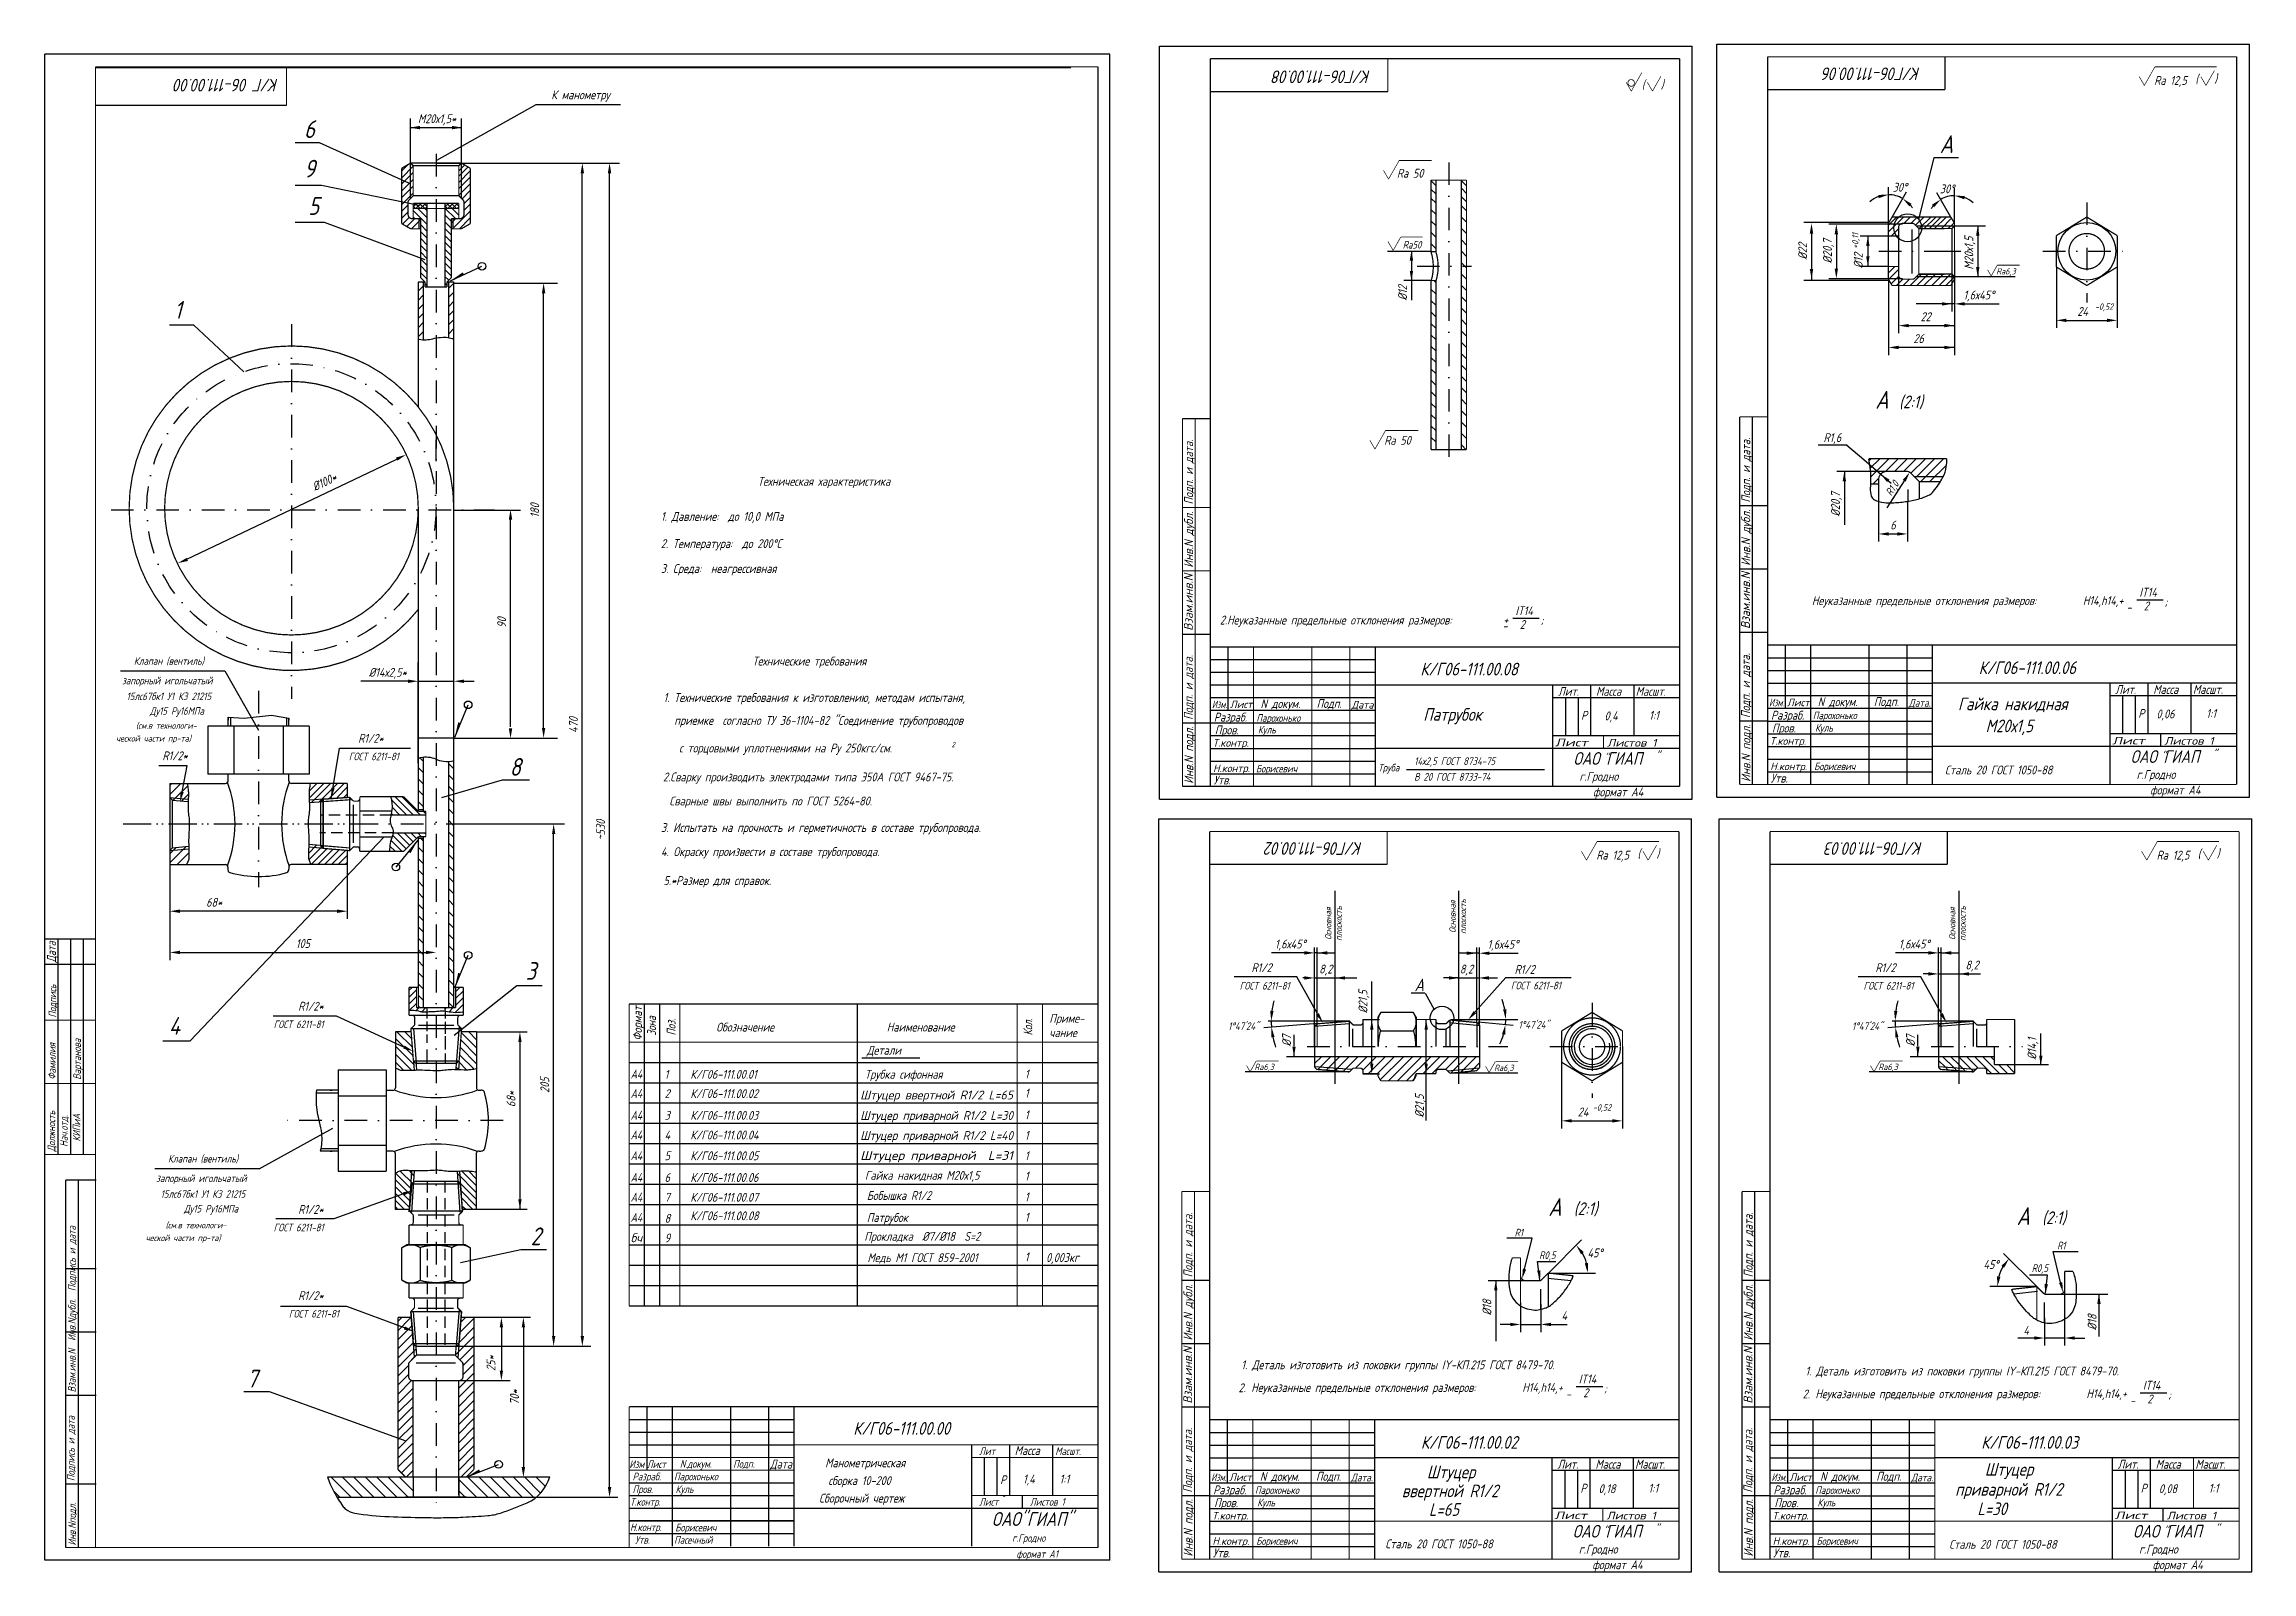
# Model space of a CAD drawing. Extents: x 612 to 1929, y 187 to 790.
# Drawn here: x 612 to 1483, y 187 to 790 of the extents above; entities that cross this region are included whole.
import ezdxf
from ezdxf.enums import TextEntityAlignment as Align

# ---------------------------------------------------------------- set-up
doc = ezdxf.new("R2010")
doc.units = 0
doc.header["$LTSCALE"] = 0.7
doc.header["$MEASUREMENT"] = 0
doc.linetypes.add('DASHDOT', pattern=[25.4, 12.7, -6.35, 0, -6.35])
doc.linetypes.add('HIDDEN', pattern=[9.525, 6.35, -3.175])
doc.layers.get('0').update_dxf_attribs({"linetype": 'CONTINUOUS'})
doc.layers.get('DEFPOINTS').update_dxf_attribs({"linetype": 'CONTINUOUS'})
doc.styles.add('ROMANC', font='romanc', dxfattribs={"width": 0.8, "oblique": 15, "height": 3.5})

msp = doc.modelspace()

# ---------------------------------------------------------------- texts
at = {"style": 'ROMANC', "oblique": 15}
for s, height, rotation, width, p in [('К/Г 06-111.00.00', 5, 180, 0.8, (704.51, 776.28)), ('К/Г06-111.00.08', 5, 180, 0.8, (1135.17, 779.58)), ('К/Г06-111.00.06', 5, 180, 0.8, (1351.92, 780.75)), ('Подп. и дата.', 3.5, 90, 0.8, (1065.14, 608.39)), ('Подп. и дата.', 3.5, 90, 0.8, (1284.83, 609.14)), ('Подп. и дата.', 3.5, 90, 0.8, (1065.04, 523.43)), ('Подп. и дата.', 3.5, 90, 0.8, (1284.73, 524.18)), ('К/Г06-111.00.02', 5, 180, 0.8, (1131.96, 475.21)), ('К/Г06-111.00.03', 5, 180, 0.8, (1352.88, 475.21)), ('Подпись', 3, 90, 0.8, (616.89, 406.01)), ('Зона', 3.5, 90, 0.75, (853.37, 398.84)), ('Поз.', 3.5, 90, 0.75, (861.1, 398.96)), ('Кол.', 3.5, 90, 0.75, (1001.74, 398.96)), ('Фамилия', 3, 90, 0.8, (616.69, 381.51)), ('Вартанова', 3, 90, 0.8, (626.62, 381.51)), ('%%c7', 3.5, 90, 0.8, (1103.76, 394.65)), ('%%c7', 3.5, 90, 0.8, (1349.76, 394.65)), ('Должность', 3, 90, 0.8, (616.49, 353.11)), ('Нач.отд.', 3, 90, 0.8, (621.41, 355.01)), ('КИПиА', 3, 90, 0.8, (626.41, 357.15)), ('Взам.инв.N  Инв.Nдубл.  Подпись и дата', 3, 90, 0.8, (624.55, 258.21)), ('Подп. и дата.', 3.5, 90, 0.8, (1064.88, 303.59)), ('Подп. и дата.', 3.5, 90, 0.8, (1285.79, 303.59)), ('Подпись и дата', 3, 90, 0.8, (624.15, 223.21)), ('Подп. и дата.', 3.5, 90, 0.8, (1064.78, 218.63)), ('Подп. и дата.', 3.5, 90, 0.8, (1285.69, 218.63)), ('Инв.Nподл.', 3, 90, 0.8, (624.65, 197.81))]:
    msp.add_text(s, height=height, rotation=rotation, dxfattribs=dict(at, width=width)).set_placement(p)
at = {"style": 'ROMANC', "oblique": 15, "width": 0.8}
for s, height, p in [('(', 3.5, (1242.1, 772.25)), (')', 3.5, (1249.59, 772.39)), ('(', 3.5, (1460.34, 774.49)), (')', 3.5, (1467.83, 774.63)), ('6', 7, (714.59, 752.92)), ('9', 7, (714.59, 737.35)), ('5', 7, (716.23, 722.61)), ('1', 7, (663.38, 681.64)), ('Техническая характеристика', 3.5, (893.49, 615.78)), ('1. Давление:  до 10,0 МПа', 3.5, (855.28, 601.92)), ('2. Температура:  до 200%%DС', 3.5, (855.28, 591.21)), ('3. Среда:  неагрессивная', 3.5, (855.28, 581.37)), ('IT14', 3.5, (1438.27, 572.05)), ('IT14', 3.5, (1192.23, 564.72)), ('Неуказанные предельные отклонения размеров:', 3.5, (1309.12, 568.7)), ('H14,h14,+', 3.5, (1416, 568.74)), ('-', 3.5, (1433.17, 566.1)), ('2', 3.5, (1440.02, 566.63)), (';', 3.5, (1448.24, 568.38)), ('2.Неуказанные предельные отклонения размеров:', 3.5, (1075.71, 561.05)), ('-', 3.5, (1187.12, 558.77)), ('+', 3.5, (1187.43, 561.1)), ('2', 3.5, (1193.98, 559.3)), (';', 3.5, (1202.2, 561.05)), ('Технические требования', 3.5, (891.4, 544.87)), ('К/Г06-111.00.08', 5, (1154.77, 540.97)), ('К/Г06-111.00.06', 5, (1374.93, 541.51)), ('1. Технические требования к изготовлению, методам испытаня,', 3.5, (856.31, 530.5)), ('N докум.', 3.5, (1091.74, 528.08)), ('Подп.', 3.5, (1113.85, 528.14)), ('Лит.', 3.5, (1209.06, 532.92)), ('Масса', 3.5, (1224.03, 532.92)), ('Масшт.', 3.5, (1239.68, 532.92)), ('N докум.', 3.5, (1311.43, 528.83)), ('Подп.', 3.5, (1333.55, 528.89)), ('Гайка накидная ', 5, (1366.75, 527.25)), ('Лит.', 3.5, (1428.75, 533.67)), ('Масса', 3.5, (1443.72, 533.67)), ('Масшт.', 3.5, (1459.38, 533.67)), ('приемке  согласно ТУ 36-1104-82 "Соединение трубопроводов', 3.5, (860.55, 521.46)), ('Разраб.', 3.5, (1073.33, 522.77)), ('Парохонько', 3, (1090.09, 522.68)), ('Патрубок ', 5, (1155.91, 523.09)), ('Р', 3.5, (1218.12, 523.46)), ('0,4', 3.5, (1227.37, 523.26)), ('1:1', 3.5, (1244.91, 523.46)), ('Разраб.', 3.5, (1293.02, 523.52)), ('Парохонько', 3, (1309.51, 523.71)), ('М20х1,5', 5, (1377.63, 518.56)), ('Р', 3.5, (1437.82, 524.21)), ('0,06', 3.5, (1444.99, 524.01)), ('1:1', 3.5, (1464.61, 524.21)), ('с торцовыми уплотнениями на Ру 250кгс/см.', 3.5, (862.48, 510.58)), ('2   ', 2, (969.95, 512.67)), ('Пров.', 3.5, (1073.7, 517.71)), ('Куль', 3, (1090.71, 518.07)), ('Пров.', 3.5, (1293.39, 518.46)), ('Куль', 3, (1310.4, 518.81)), ('8', 7, (795.66, 501.39)), ('Борисевич', 3, (1089.92, 502.71)), ('Труба ', 3, (1138.11, 503.08)), ('14х2,5 ГОСТ 8734-75', 3, (1152.31, 505.66)), ('ОАО ГИАП', 5, (1215.12, 505.72)), ('"', 3.5, (1227.15, 506.36)), ('"', 3.5, (1247.45, 507.23)), ('Борисевич', 3, (1310, 503.62)), ('Сталь 20 ГОСТ 1050-88', 3.5, (1361.63, 501.92)), ('ОАО ГИАП', 5, (1434.82, 506.46)), ('"', 3.5, (1446.84, 507.11)), ('"', 3.5, (1467.14, 507.98)), ('2.Сварку производить электродами типа Э50А ГОСТ 9467-75.', 3.5, (856.14, 499.17)), ('Утв.', 3.5, (1073.21, 497.95)), ('В 20 ГОСТ 8733-74', 3, (1152.31, 499.47)), ('г.Гродно', 3.5, (1217.49, 499.4)), ('формат А4', 3.5, (1222.83, 493.26)), ('Утв.', 3.5, (1292.9, 498.7)), ('г.Гродно', 3.5, (1437.19, 500.15)), ('формат А4', 3.5, (1442.52, 494.01)), ('  Сварные швы выполнить по ГОСТ 5264-80.', 3.5, (854.94, 489.69)), ('3. Испытать на прочность и герметичность в составе трубопровода.', 3.5, (855.33, 479.21)), ('4. Окраску произвести в составе трубопровода.', 3.5, (855.33, 469.72)), ('(', 3.5, (1240.38, 468.95)), (')', 3.5, (1247.88, 469.08)), ('(', 3.5, (1461.3, 468.95)), (')', 3.5, (1468.79, 469.08)), ('5.*Размер для справок.', 3.5, (856.31, 458.3)), ('3', 7, (801.96, 420.91)), ('4', 7, (661.28, 399.26)), ('Обозначение  ', 3.5, (877.13, 400.51)), ('Наименование  ', 3.5, (944.35, 400.51)), ('Приме-  ', 3.5, (1008.47, 403.96)), ('чание  ', 3.5, (1008.47, 398.33)), ('Детали', 3.5, (936.5, 391.37)), ('1   ', 3.5, (856.76, 381.9)), ('К/Г06-111.00.01', 3.5, (866.91, 381.9)), ('Трубка сифонная', 3.5, (935.73, 381.89)), ('1', 3.5, (998.79, 381.98)), ('2   ', 3.5, (856.76, 374.28)), ('К/Г06-111.00.02', 3.5, (866.91, 374.28)), ('1', 3.5, (998.79, 374.46)), ('3   ', 3.5, (856.76, 365.7)), ('К/Г06-111.00.03', 3.5, (866.91, 365.7)), ('1', 3.5, (998.79, 365.9)), ('4   ', 3.5, (856.76, 357.94)), ('К/Г06-111.00.04', 3.5, (866.91, 357.94)), ('1', 3.5, (998.79, 357.85)), ('5   ', 3.5, (856.76, 349.77)), ('К/Г06-111.00.05', 3.5, (866.91, 349.77)), ('1', 3.5, (998.79, 349.8)), ('6   ', 3.5, (856.76, 341.19)), ('К/Г06-111.00.06', 3.5, (866.91, 341.19)), ('Гайка накидная М20х1,5', 3.5, (935.73, 342.04)), ('1', 3.5, (998.79, 341.74)), ('7   ', 3.5, (856.76, 333.39)), ('К/Г06-111.00.07', 3.5, (866.91, 333.39)), ('Бобышка R1/2', 3.5, (936.5, 334.08)), ('1', 3.5, (998.79, 333.53)), ('2', 7, (803.95, 316.25)), ('8   ', 3.5, (856.76, 325.1)), ('К/Г06-111.00.08', 3.5, (866.91, 326.09)), ('Патрубок', 3.5, (936.5, 325.4)), ('1', 3.5, (998.79, 325.54)), ('9   ', 3.5, (856.76, 317.35)), ('Прокладка  %%C7/%%C18  S=2', 3.5, (935.49, 317.97)), ('1', 3.5, (998.79, 309.89)), ('Медь М1 ГОСТ 859-2001', 3.5, (936.73, 309.57)), ('0,003кг', 3.5, (1007.18, 309.62)), ('1. Деталь изготовить из поковки группы IY-КП.215 ГОСТ 8479-70.', 3.5, (1084.15, 267.31)), ('7', 7, (692.09, 260.12)), ('2.', 3.5, (1083.05, 258.26)), ('Неуказанные предельные отклонения размеров:', 3.5, (1088.07, 258.35)), ('H14,h14,+', 3.5, (1194.95, 258.4)), ('IT14', 3.5, (1217.22, 261.7)), ('1. Деталь изготовить из поковки группы IY-КП.215 ГОСТ 8479-70.', 3.5, (1306.58, 264.85)), ('IT14', 3.5, (1439.66, 259.25)), ('-', 3.5, (1212.12, 255.76)), ('2', 3.5, (1218.97, 256.29)), (';', 3.5, (1227.19, 258.03)), ('2.', 3.5, (1305.49, 255.8)), ('Неуказанные предельные отклонения размеров:', 3.5, (1310.51, 255.89)), ('H14,h14,+', 3.5, (1417.39, 255.94)), ('-', 3.5, (1434.56, 253.3)), ('2', 3.5, (1441.41, 253.83)), (';', 3.5, (1449.63, 255.58)), ('Лит', 3, (980.8, 233.51)), ('Лит', 3, (980.8, 233.51)), ('Масса', 3.5, (994.8, 233.51)), ('Масшт.', 3, (1010.8, 233.51)), ('К/Г06-111.00.02', 5, (1154.97, 235.97)), ('К/Г06-111.00.03', 5, (1375.89, 235.97)), ('Изм', 3, (842.85, 228.37)), ('Разраб.', 3, (844.13, 223.51)), ('Лист', 3, (849.78, 228.37)), ('Парохонько', 3, (860.47, 223.51)), ('N.докум.', 3, (862.8, 228.51)), ('Подп.', 3, (883.8, 228.51)), ('Манометрическая ', 3.5, (920.07, 228.64)), ('N докум.', 3.5, (1091.48, 223.28)), ('Подп.', 3.5, (1113.59, 223.34)), ('Штуцер ', 5, (1157.34, 224.33)), ('Лит.', 3.5, (1208.8, 228.12)), ('Масса', 3.5, (1223.77, 228.12)), ('Масшт.', 3.5, (1239.42, 228.12)), ('N докум.', 3.5, (1312.39, 223.28)), ('Подп.', 3.5, (1334.51, 223.34)), ('Штуцер ', 5, (1377.33, 225.37)), ('Лит.', 3.5, (1429.71, 228.12)), ('Масса', 3.5, (1444.68, 228.12)), ('Масшт.', 3.5, (1460.34, 228.12)), ('Пров.', 3, (844.13, 218.51)), ('Куль', 3, (861.1, 218.51)), (' Сборочный чертеж ', 3.5, (915.82, 214.71)), ('сборка 10-200', 3.5, (921.31, 221.65)), ('Р', 3.5, (989.05, 221.98)), ('1,4', 3.5, (998.07, 222.29)), ('1:1', 3.5, (1012.46, 222.29)), ('Разраб.', 3.5, (1073.07, 217.97)), ('Парохонько', 3, (1089.55, 218.16)), (' ввертной R1/2', 5, (1144.81, 216.85)), ('Р', 3.5, (1217.86, 218.66)), ('0,18', 3.5, (1225.04, 218.46)), ('1:1', 3.5, (1244.65, 218.66)), ('Разраб.', 3.5, (1293.98, 217.97)), ('Парохонько', 3, (1310.47, 218.16)), (' приварной R1/2', 5, (1363, 217.44)), ('Р', 3.5, (1438.78, 218.66)), ('0,08', 3.5, (1445.95, 218.46)), ('1:1', 3.5, (1465.57, 218.66)), ('Т.контр.', 3, (843.13, 213.51)), ('Лист ', 3, (980.8, 213.51)), ('Листов 1', 3, (1000.8, 213.51)), ('Пров.', 3.5, (1073.44, 212.91)), ('Куль', 3, (1090.45, 213.27)), ('L=65', 5, (1158.14, 209.5)), ('Пров.', 3.5, (1294.35, 212.91)), ('Куль', 3, (1311.36, 213.27)), ('L=30', 5, (1374.4, 209.77)), ('Н.контр.', 3, (843.13, 203.51)), ('Утв.', 3, (845.13, 198.51)), ('Пасечный', 3, (860.5, 198.51)), ('Борисевич', 3, (860.96, 203.4)), ('г.Гродно', 3, (993.8, 199.26)), ('Борисевич', 3, (1090.04, 198.07)), ('ОАО ГИАП', 5, (1214.86, 200.92)), ('"', 3.5, (1226.89, 201.56)), ('"', 3.5, (1247.19, 202.43)), ('Борисевич', 3, (1310.96, 198.07)), ('ОАО ГИАП', 5, (1435.78, 200.92)), ('"', 3.5, (1447.8, 201.56)), ('"', 3.5, (1468.1, 202.43)), ('формат А1', 3, (995.51, 192.94)), ('Утв.', 3.5, (1072.94, 193.15)), ('Сталь 20 ГОСТ 1050-88', 3.5, (1140.96, 196.69)), ('г.Гродно', 3.5, (1217.23, 194.6)), ('формат А4', 3.5, (1222.57, 188.46)), ('Утв.', 3.5, (1293.86, 193.15)), ('Сталь 20 ГОСТ 1050-88', 3.5, (1363.27, 196.52)), ('г.Гродно', 3.5, (1438.15, 194.6)), ('формат А4', 3.5, (1443.48, 188.46))]:
    msp.add_text(s, height=height, dxfattribs=at).set_placement(p)
at = {"color": 0, "linetype": 'ByBlock', "style": 'ROMANC', "oblique": 15, "width": 0.8}
for s, height, p in [('Ra 12,5', 3.5, (1450.54, 775.64)), ('К манометру', 3.5, (823.6, 769.96)), ('М20х1,5*', 3.5, (767.01, 760.53)), ('А', 7, (1362.18, 750.54)), ('Ra 50', 3.5, (1150.73, 739.03)), ('30%%D', 3.5, (1343.84, 733.5)), ('30%%d', 3.5, (1362.44, 732.87)), ('Ra50', 3, (1151.48, 710.83)), ('Ra6,3', 2.5, (1385.64, 700.35)), ('1,6х45%%D', 3.5, (1374.97, 691.01)), ('22', 3.5, (1353.98, 682.44)), ('24', 3.5, (1415.89, 684.51)), ('-0,52', 2.5, (1424.36, 686.43)), ('26', 3.5, (1351.22, 673.82)), ('А', 7, (1336.75, 649.7)), ('(2:1)', 5, (1348.21, 648.86)), ('R1,6', 3.5, (1317.19, 634.78)), ('Ra 50', 3.5, (1145.74, 633.69)), ('6', 3.5, (1341.12, 600.27)), ('Клапан (вентиль) ', 3, (662.1, 546.66)), ('запорный игольчатый', 3, (660.65, 538.93)), ('%%C14х2,5*', 3.5, (747.58, 542.17)), ('15лс67бк1 У1 КЗ 21215  ', 3, (662.85, 532.73)), ('(см.в технологи-', 2.5, (660.29, 521.16)), ('Ду15 Ру16МПа ', 3, (665.26, 526.93)), ('ческой части пр-та)', 2.5, (655.25, 516.12)), ('R1/2*', 3.5, (740.89, 516.14)), ('R1/2*', 3.5, (663.69, 509.27)), ('ГОСТ 6211-81', 3, (742.11, 509.01)), ('Ra 12,5', 3.5, (1230.59, 470.09)), ('Ra 12,5', 3.5, (1451.5, 470.09)), ('68*', 3.5, (679.13, 451.47)), ('105', 3.5, (714.13, 435.22)), ('1,6х45%%D', 3.5, (1103.48, 435.03)), ('1,6х45%%D', 3.5, (1187.31, 434.9)), ('1,6х45%%D', 3.5, (1349.49, 435.03)), ('R1/2', 3.5, (1092.13, 425.7)), ('8,2', 3.5, (1117.44, 425.15)), ('8,2', 3.5, (1172.92, 425.15)), ('R1/2', 3.5, (1195.89, 425.01)), ('R1/2', 3.5, (1338.14, 425.7)), ('8,2', 3.5, (1372.27, 426.74)), ('ГОСТ 6211-81', 3, (1093.36, 418.57)), ('А', 5, (1154.32, 418.91)), ('ГОСТ 6211-81', 3, (1200.31, 418.66)), ('ГОСТ 6211-81', 3, (1339.36, 418.57)), ('R1/2*', 3.5, (717.24, 410.5)), ('ГОСТ 6211-81', 3, (712.46, 403.37)), ('1%%D47\'24"', 3, (1084.99, 402.63)), ('1%%D47\'24"', 3, (1199.47, 403.17)), ('1%%D47\'24"', 3, (1330.99, 402.63)), ('Ra6,3', 2.5, (1093.18, 386.56)), ('Ra6,3', 2.5, (1187.68, 386.19)), ('Ra6,3', 2.5, (1339.18, 386.56)), ('24', 3.5, (1218.91, 368.79)), ('-0,52', 2.5, (1226.4, 370.57)), ('Клапан (вентиль) ', 3, (675.57, 350.36)), ('запорный игольчатый', 3, (674.12, 342.63)), ('15лс67бк1 У1 КЗ 21215  ', 3, (676.31, 336.43)), ('Ду15 Ру16МПа ', 3, (678.73, 330.63)), ('R1/2*', 3.5, (717.24, 330.35)), ('А', 7, (1207.82, 331.29)), ('(2:1)', 5, (1219.94, 330.65)), ('А', 7, (1392.47, 327.73)), ('(см.в технологи-', 2.5, (671.99, 324.14)), ('ГОСТ 6211-81', 3, (712.46, 323.22)), ('R1', 3, (1193.58, 321.21)), ('(2:1)', 5, (1404.59, 327.09)), ('ческой части пр-та)', 2.5, (666.95, 319.11)), ('R0,5', 3, (1204.82, 312.3)), ('45%%D', 3.5, (1223.65, 313.21)), ('R1', 3, (1407.48, 316.11)), ('45%%D', 3.5, (1379.77, 308.62)), ('R0,5', 3, (1399.03, 307.2)), ('R1/2*', 3.5, (717.24, 296.35)), ('ГОСТ 6211-81', 3, (718.47, 289.21)), ('4', 3.5, (1211.5, 288.48)), ('4', 3.5, (1393.61, 282.63)), ('К/Г06-111.00.00', 5, (950.23, 244))]:
    msp.add_text(s, height=height, dxfattribs=at).set_placement(p, align=Align.MIDDLE_CENTER)
for s, height, rotation, p in [('+0,11', 2.5, 90, (1326.23, 712.34)), ('М20х1,5', 3.5, 90, (1371.04, 707.53)), ('%%C22', 3.5, 90, (1305.49, 708.25)), ('%%C20,7', 3.5, 90, (1315.28, 708.25)), ('%%C12', 3.5, 90, (1327.41, 704.56)), ('%%C12', 3.5, 90, (1147.74, 691.86)), ('%%C100*', 3.5, 25.50829, (722.6, 617.3)), ('R1,0', 3, 57.50613, (1340.8, 614.78)), ('%%C20,7', 3.5, 90, (1318.45, 608.41)), ('180', 3.5, 90, (805.56, 605.99)), ('90', 3.5, 90, (792.51, 561.8)), ('470', 3.5, 90, (820.82, 521.38)), ('~530', 3.5, 90, (831.56, 479.93)), ('Основная', 2.5, 90, (1118.42, 443.11)), ('плоскость', 2.5, 90, (1122.56, 443.11)), ('Основная', 2.5, 90, (1167.43, 445.83)), ('плоскость', 2.5, 90, (1171.57, 445.83)), ('Основная', 2.5, 90, (1364.42, 443.11)), ('плоскость', 2.5, 90, (1368.56, 443.11)), ('%%C21,5', 3.5, 90, (1132.11, 412.28)), ('%%C14,1', 3.5, 90, (1395.91, 393.72)), ('205', 3.5, 90, (809.51, 379.37)), ('68*', 3.5, 90, (796.22, 373.84)), ('%%C21,5', 3.5, 90, (1154.41, 371.13)), ('%%C18', 3.5, 90, (1181.01, 291.68)), ('%%C18', 3.5, 90, (1419.63, 285.83)), ('25*', 3.5, 90, (788.29, 269.68)), ('70*', 3.5, 90, (797.58, 256.27))]:
    msp.add_text(s, height=height, rotation=rotation, dxfattribs=at).set_placement(p, align=Align.MIDDLE_CENTER)
at = {"style": 'ROMANC', "oblique": 15}
for s, rotation, width, p, p2 in [('Инв.N дубл.', 90, 0.723128, (1065.14, 583.44), (1065.14, 605.62)), ('Инв.N дубл.', 90, 0.723128, (1284.83, 584.19), (1284.83, 606.37)), ('Взам.инв.N', 90, 0.781028, (1065.04, 558.55), (1065.04, 580.94)), ('Взам.инв.N', 90, 0.781028, (1284.73, 559.3), (1284.73, 581.69)), ('Инв.N подл.', 90, 0.723742, (1065.22, 498.22), (1065.22, 520.9)), ('Инв.N подл.', 90, 0.723742, (1284.91, 498.97), (1284.91, 521.65)), ('Дата', 90.75566, 0.909897, (616.8, 427.75), (616.69, 436.09)), ('Формат', 90, 0.748183, (847.82, 396.91), (847.82, 410.5)), ('Инв.N дубл.', 90, 0.723128, (1064.88, 278.64), (1064.88, 300.82)), ('Инв.N дубл.', 90, 0.723128, (1285.79, 278.64), (1285.79, 300.82)), ('Взам.инв.N', 90, 0.781028, (1064.78, 253.75), (1064.78, 276.14)), ('Взам.инв.N', 90, 0.781028, (1285.69, 253.75), (1285.69, 276.14)), ('Инв.N подл.', 90, 0.723742, (1064.95, 193.42), (1064.95, 216.1)), ('Инв.N подл.', 90, 0.723742, (1285.87, 193.42), (1285.87, 216.1))]:
    msp.add_text(s, height=3.5, rotation=rotation, dxfattribs=dict(at, width=width)).set_placement(p, p2, align=Align.FIT)
for s, height, width, p, p2 in [('Изм.', 3, 0.652797, (1072.56, 528.05), (1078.53, 528.05)), ('Лист', 3, 0.903967, (1079.63, 528.06), (1088.54, 528.06)), ('Изм.', 3, 0.652797, (1292.25, 528.8), (1298.22, 528.8)), ('Лист', 3, 0.903967, (1299.32, 528.81), (1308.23, 528.81)), ('Дата.', 3, 0.738775, (1347.31, 528.65), (1355.97, 528.65)), ('Дата', 3, 1.101447, (1127.62, 527.9), (1136.27, 527.9)), ('Т.контр.', 3, 0.818423, (1072.88, 512.87), (1087.14, 512.87)), ('Лист', 3, 1.31911, (1207.84, 513.01), (1220.84, 513.01)), ('Листов 1', 3, 0.989332, (1228.41, 512.9), (1247.91, 512.9)), ('Т.контр.', 3, 0.818423, (1292.57, 513.62), (1306.84, 513.62)), ('Лист', 3, 1.31911, (1427.53, 513.75), (1440.53, 513.75)), ('Листов 1', 3, 0.989332, (1448.1, 513.65), (1467.6, 513.65)), ('Н.контр.', 3, 0.833169, (1073.01, 502.85), (1087.53, 502.85)), ('Н.контр.', 3, 0.833169, (1292.7, 503.6), (1307.22, 503.6)), ('А4', 3.5, 0.753333, (843.38, 382.02), (847.9, 382.02)), ('А4', 3.5, 0.753333, (843.38, 374.33), (847.9, 374.33)), ('Штуцер ввертной R1/2 L=65', 3.5, 0.760787, (933.89, 373.74), (994.12, 373.74)), ('А4', 3.5, 0.753333, (843.38, 365.75), (847.9, 365.75)), ('Штуцер приварной R1/2 L=30', 3.5, 0.725651, (933.89, 365.64), (994.12, 365.64)), ('А4', 3.5, 0.753333, (843.38, 357.99), (847.9, 357.99)), ('Штуцер приварной R1/2 L=40', 3.5, 0.725651, (933.89, 357.75), (994.12, 357.75)), ('А4', 3.5, 0.753333, (843.38, 349.82), (847.9, 349.82)), ('Штуцер приварной  L=31', 3.5, 0.877121, (933.89, 349.87), (994.12, 349.87)), ('А4', 3.5, 0.753333, (843.38, 341.24), (847.9, 341.24)), ('А4', 3.5, 0.753333, (843.38, 333.44), (847.9, 333.44)), ('А4', 3.5, 0.753333, (843.38, 325.45), (847.9, 325.45)), ('бч', 3.5, 0.904, (843.38, 317.41), (847.9, 317.41)), ('Дата', 3.5, 0.942545, (898.34, 228.17), (906.98, 228.17)), ('Изм.', 3, 0.652797, (1072.3, 223.25), (1078.26, 223.25)), ('Лист', 3, 0.903967, (1079.36, 223.26), (1088.27, 223.26)), ('Дата.', 3, 0.738775, (1127.36, 223.1), (1136.01, 223.1)), ('Изм.', 3, 0.652797, (1293.21, 223.25), (1299.18, 223.25)), ('Лист', 3, 0.903967, (1300.28, 223.26), (1309.19, 223.26)), ('Дата.', 3, 0.738775, (1348.27, 223.1), (1356.93, 223.1)), ('Т.контр.', 3, 0.818423, (1072.62, 208.07), (1086.88, 208.07)), ('Лист', 3, 1.31911, (1207.58, 208.21), (1220.58, 208.21)), ('Листов 1', 3, 0.989332, (1228.14, 208.1), (1247.65, 208.1)), ('Т.контр.', 3, 0.818423, (1293.53, 208.07), (1307.8, 208.07)), ('Лист', 3, 1.31911, (1428.49, 208.21), (1441.49, 208.21)), ('Листов 1', 3, 0.989332, (1449.06, 208.1), (1468.56, 208.1)), ('Н.контр.', 3, 0.833169, (1072.75, 198.05), (1087.27, 198.05)), ('Н.контр.', 3, 0.833169, (1293.66, 198.05), (1308.18, 198.05))]:
    msp.add_text(s, height=height, dxfattribs=dict(at, width=width)).set_placement(p, p2, align=Align.FIT)
at = {"style": 'ROMANC', "oblique": 15, "width": 0.8}
msp.add_text('ОАО"ГИАП"', height=5.455, dxfattribs=at).set_placement((985.8, 205.51), (1017.8, 205.51), align=Align.ALIGNED)

# ---------------------------------------------------------------- blocks, each defined once
blk = doc.blocks.new('*X9')
at = {"color": 0}
for p, q in [((430.22, 681.67), (430.25, 681.7)), ((430.22, 678.07), (432.22, 680.07)), ((442.22, 679.3), (444.22, 681.3)), ((430.22, 674.48), (432.22, 676.48)), ((430.22, 670.89), (432.22, 672.89)), ((442.22, 675.7), (444.22, 677.7)), ((442.22, 672.11), (444.22, 674.11)), ((442.22, 668.52), (444.22, 670.52)), ((430.22, 667.3), (432.22, 669.3)), ((430.22, 663.7), (432.22, 665.7)), ((430.22, 660.11), (432.22, 662.11)), ((442.22, 664.93), (444.22, 666.93)), ((442.22, 661.34), (444.22, 663.34)), ((443.87, 659.4), (444.22, 659.74))]:
    blk.add_line(p, q, dxfattribs=at)
blk = doc.blocks.new('*X4')
at = {"color": 0}
for p, q in [((420.3, 471.44), (419.61, 472.13)), ((425.69, 471.44), (419.63, 477.5)), ((422.99, 471.44), (419.88, 474.56)), ((428.38, 471.44), (421.13, 478.69)), ((431.07, 471.44), (423.82, 478.69)), ((433.22, 471.99), (432.27, 472.94)), ((423.77, 457.19), (419.45, 461.52)), ((425.47, 458.19), (420.13, 463.52)), ((426.81, 459.54), (421.91, 464.44)), ((428.16, 460.88), (424.6, 464.44)), ((429.51, 462.23), (427.3, 464.44)), ((431.49, 462.94), (429.99, 464.44)), ((433.22, 463.91), (432.69, 464.44)), ((421.08, 457.19), (419, 459.27))]:
    blk.add_line(p, q, dxfattribs=at)
blk = doc.blocks.new('*X6')
at = {"color": 0}
for p, q in [((428.16, 376.47), (421.22, 383.41)), ((427.89, 379.88), (421.82, 385.95)), ((427.62, 383.3), (424.96, 385.95)), ((453.22, 379.7), (447.2, 385.72)), ((453.22, 382.84), (450.11, 385.95)), ((428.43, 373.06), (421.22, 380.27)), ((427.63, 370.72), (421.22, 377.13)), ((452.3, 371.19), (446.52, 376.97)), ((453.22, 373.41), (446.74, 379.89)), ((453.22, 376.56), (446.97, 382.8)), ((424.53, 370.67), (421.22, 373.98)), ((446.24, 370.97), (445.13, 372.07)), ((449.44, 370.91), (446.09, 374.26))]:
    blk.add_line(p, q, dxfattribs=at)
blk = doc.blocks.new('*X7')
at = {"color": 0}
for p, q in [((432.22, 488.26), (430.22, 490.26)), ((432.22, 492.75), (430.87, 494.09)), ((444.22, 489.73), (442.22, 491.73)), ((432.22, 483.77), (430.22, 485.77)), ((432.22, 479.28), (430.22, 481.28)), ((444.22, 485.24), (442.22, 487.24)), ((444.22, 480.75), (442.22, 482.75)), ((432.22, 474.79), (430.22, 476.79)), ((444.22, 476.26), (442.22, 478.26)), ((444.22, 471.77), (442.22, 473.77)), ((432.22, 461.32), (431.29, 462.24)), ((443.55, 467.94), (442.22, 469.28)), ((444.22, 462.79), (442.22, 464.79)), ((444.22, 467.28), (443.55, 467.94)), ((432.22, 456.83), (430.22, 458.83)), ((432.22, 452.34), (430.22, 454.34)), ((444.22, 458.3), (442.22, 460.3)), ((444.22, 453.81), (442.22, 455.81)), ((432.22, 447.85), (430.22, 449.85)), ((432.22, 443.36), (430.22, 445.36)), ((444.22, 449.32), (442.22, 451.32)), ((444.22, 444.83), (442.22, 446.83)), ((432.22, 438.87), (430.22, 440.87)), ((432.22, 434.38), (430.22, 436.38)), ((444.22, 440.34), (442.22, 442.34)), ((444.22, 435.85), (442.22, 437.85)), ((432.22, 429.89), (430.22, 431.89)), ((432.22, 425.4), (430.22, 427.4)), ((444.22, 431.36), (442.22, 433.36)), ((444.22, 426.87), (442.22, 428.87)), ((432.22, 420.91), (430.22, 422.91)), ((431.34, 417.29), (430.22, 418.42)), ((444.22, 422.38), (442.22, 424.38)), ((444.22, 417.89), (442.22, 419.89)), ((432.22, 411.93), (430.22, 413.93)), ((432.22, 407.44), (430.22, 409.44)), ((432.22, 416.42), (431.34, 417.29)), ((444.22, 413.4), (442.22, 415.4)), ((444.22, 408.91), (442.22, 410.91)), ((432.22, 402.95), (430.22, 404.95)), ((432.22, 398.46), (430.22, 400.46)), ((444.22, 404.42), (442.22, 406.42)), ((444.22, 399.93), (442.22, 401.93)), ((430.67, 395.52), (430.22, 395.97)), ((444.14, 395.52), (442.22, 397.44))]:
    blk.add_line(p, q, dxfattribs=at)
blk = doc.blocks.new('*X5')
at = {"color": 0}
for p, q in [((426.61, 402.37), (427.76, 403.51)), ((426.61, 399.67), (429.52, 402.58)), ((444.92, 401.81), (446.62, 403.51)), ((444.92, 399.12), (448.01, 402.21)), ((426.61, 396.98), (429.52, 399.88)), ((426.82, 394.49), (429.52, 397.19)), ((429.42, 394.39), (430.54, 395.52)), ((431.61, 393.9), (433.23, 395.52)), ((440.77, 394.97), (441.31, 395.52)), ((442.42, 393.92), (444.01, 395.52)), ((444.86, 393.67), (448.01, 396.83)), ((444.92, 396.42), (448.01, 399.52)), ((447.76, 393.88), (448.01, 394.13))]:
    blk.add_line(p, q, dxfattribs=at)
blk = doc.blocks.new('*X10')
at = {"color": 0}
for p, q in [((428.22, 720.97), (429.54, 722.29)), ((429.18, 720.29), (428.22, 721.25)), ((430.97, 720.29), (428.97, 722.29)), ((429.33, 720.29), (431.33, 722.29)), ((432.77, 720.29), (430.77, 722.29)), ((431.13, 720.29), (433.13, 722.29)), ((433.72, 721.14), (432.57, 722.29)), ((432.93, 720.29), (433.72, 721.09)), ((440.72, 720.9), (442.11, 722.29)), ((441.75, 720.29), (440.72, 721.33)), ((443.55, 720.29), (441.55, 722.29)), ((441.91, 720.29), (443.91, 722.29)), ((445.34, 720.29), (443.34, 722.29)), ((443.7, 720.29), (445.7, 722.29)), ((446.22, 721.22), (445.14, 722.29)), ((445.5, 720.29), (446.22, 721.01))]:
    blk.add_line(p, q, dxfattribs=at)
blk = doc.blocks.new('*X8')
at = {"color": 0}
for p, q in [((433.72, 689.71), (428.22, 695.21)), ((428.71, 692.02), (428.22, 692.52)), ((433.72, 692.41), (430.1, 696.02)), ((433.72, 687.02), (431.22, 689.52)), ((433.72, 695.1), (432.79, 696.02)), ((443.22, 690.99), (440.72, 693.49)), ((443.22, 688.29), (440.72, 690.79)), ((443.22, 685.6), (440.72, 688.1)), ((444.88, 692.02), (440.88, 696.02)), ((446.22, 693.38), (443.57, 696.02)), ((433.72, 684.32), (431.22, 686.82)), ((433.72, 681.63), (431.22, 684.13)), ((433.72, 678.94), (431.22, 681.44)), ((443.22, 682.91), (440.72, 685.41)), ((443.22, 680.21), (440.72, 682.71)), ((443.22, 677.52), (440.72, 680.02)), ((433.72, 676.24), (431.22, 678.74)), ((433.72, 673.55), (431.22, 676.05)), ((433.72, 670.85), (431.22, 673.35)), ((433.72, 668.16), (431.22, 670.66)), ((443.22, 674.82), (440.72, 677.32)), ((443.22, 672.13), (440.72, 674.63)), ((443.22, 669.44), (440.72, 671.94)), ((433.72, 665.47), (432.87, 666.32)), ((442.25, 667.71), (440.72, 669.24)), ((441.57, 665.7), (440.72, 666.55))]:
    blk.add_line(p, q, dxfattribs=at)
blk = doc.blocks.new('*X2')
at = {"color": 0}
for p, q in [((1100.93, 382.51), (1103.6, 385.18)), ((1103.09, 381.07), (1107.19, 385.18)), ((1106.42, 380.81), (1110.78, 385.18)), ((1109.75, 380.56), (1114.37, 385.18)), ((1113.09, 380.3), (1117.96, 385.18)), ((1117.06, 380.68), (1121.56, 385.18)), ((1119.91, 379.94), (1125.15, 385.18)), ((1122.04, 378.47), (1128.74, 385.18)), ((1125.63, 378.47), (1132.33, 385.18)), ((1126.79, 376.04), (1135.92, 385.18)), ((1130.02, 375.67), (1139.52, 385.18)), ((1133.61, 375.67), (1143.11, 385.18)), ((1137.2, 375.67), (1146.7, 385.18)), ((1143.59, 378.47), (1150.29, 385.18)), ((1147.18, 378.47), (1153.88, 385.18)), ((1152.48, 380.18), (1157.48, 385.18)), ((1155.71, 379.82), (1161.07, 385.18)), ((1159.68, 380.19), (1164.66, 385.18)), ((1102.16, 380.14), (1103.09, 381.07)), ((1105.49, 379.88), (1106.42, 380.81)), ((1108.82, 379.63), (1109.75, 380.56)), ((1112.16, 379.37), (1113.09, 380.3)), ((1154.6, 378.71), (1155.71, 379.82)), ((1158.57, 379.08), (1159.68, 380.19)), ((1162.54, 379.46), (1163.64, 380.57)), ((1163.64, 380.57), (1166.01, 382.93))]:
    blk.add_line(p, q, dxfattribs=at)
blk = doc.blocks.new('*X3')
at = {"color": 0}
for p, q in [((1556, 386.43), (1553.3, 389.13)), ((1559.41, 386.16), (1555, 390.57)), ((1557.09, 385.34), (1556, 386.43)), ((1561.4, 387.32), (1558.14, 390.57)), ((1560.5, 385.08), (1559.41, 386.16)), ((1561.4, 390.46), (1561.29, 390.57)), ((1566.22, 385.64), (1561.4, 390.46)), ((1562.82, 385.9), (1561.4, 387.32)), ((1563.9, 384.81), (1562.82, 385.9)), ((1568.93, 386.07), (1564.43, 390.57)), ((1567.14, 384.72), (1566.22, 385.64)), ((1574.27, 383.87), (1567.57, 390.57)), ((1577.41, 383.87), (1570.71, 390.57)), ((1575.3, 389.14), (1573.86, 390.57)), ((1580.56, 383.87), (1576.96, 387.47)), ((1583.3, 384.28), (1580.1, 387.47)), ((1583.3, 387.42), (1583.24, 387.47))]:
    blk.add_line(p, q, dxfattribs=at)

# ---------------------------------------------------------------- linework, layer by layer
for p, q in [((612.37, 192.01), (612.37, 786.01)), ((612.37, 192.01), (612.37, 786.01)), ((1032.37, 786.01), (612.37, 786.01)), ((1032.37, 192.01), (1032.37, 786.01)), ((1032.37, 192.01), (1032.37, 786.01)), ((1051.96, 789.21), (1261.96, 789.21)), ((1051.96, 492.21), (1051.96, 789.21)), ((1261.96, 492.21), (1261.96, 789.21)), ((1271.65, 492.95), (1271.65, 789.95)), ((1271.65, 789.95), (1481.65, 789.95)), ((1481.65, 492.95), (1481.65, 789.95)), ((632.37, 780.68), (1016.95, 780.68)), ((766.93, 744.13), (806.06, 766.19)), ((806.06, 766.19), (839.43, 766.19)), ((720.68, 751.06), (711.07, 751.06)), ((755.88, 735.07), (720.68, 751.06)), ((1351.26, 720.83), (1357.36, 745.23)), ((1357.36, 745.23), (1366.96, 745.23)), ((721.49, 734.22), (711.11, 734.22)), ((759.95, 726.29), (721.49, 734.22)), ((756.63, 730.31), (756.63, 737.09)), ((756.63, 730.29), (756.63, 737.09)), ((756.63, 729.14), (756.63, 737.09)), ((776.63, 730.31), (776.63, 737.09)), ((776.63, 729.17), (776.63, 737.09)), ((722.71, 719.58), (711.11, 719.58)), ((762.4, 704.94), (722.71, 719.58)), ((1350.31, 718.25), (1361.29, 718.25)), ((1350.31, 718.25), (1353.22, 718.25)), ((1351.32, 717.25), (1361.29, 717.25)), ((1361.29, 718.25), (1365.38, 718.25)), ((772.28, 696.59), (784.76, 702.35)), ((1350.31, 698.25), (1361.29, 698.25)), ((1350.31, 698.25), (1358.88, 698.25)), ((1350.31, 698.25), (1353.22, 698.25)), ((1351.32, 699.25), (1361.29, 699.25)), ((1361.29, 698.25), (1364.95, 698.25)), ((671.1, 679.11), (661.5, 679.11)), ((690.92, 660.76), (671.1, 679.11)), ((1323.08, 631.73), (1311.56, 631.73)), ((1349.46, 619.43), (1360.94, 619.43)), ((1349.46, 619.43), (1360.94, 619.43)), ((1351.46, 617.43), (1359.81, 617.43)), ((1437.22, 570.82), (1447.71, 570.82)), ((1191.18, 563.49), (1201.67, 563.49)), ((683.4, 542.68), (642.28, 542.68)), ((683.37, 542.72), (696.63, 519.41)), ((1211.96, 532.21), (1211.96, 517.21)), ((1216.96, 532.21), (1216.96, 517.21)), ((1431.65, 532.95), (1431.65, 517.95)), ((1436.65, 532.95), (1436.65, 517.95)), ((684.63, 521.01), (684.63, 524.52)), ((684.63, 524.05), (684.63, 523.35)), ((685.64, 524.46), (685.64, 521.01)), ((707.62, 524.25), (707.62, 521.01)), ((708.63, 521.01), (708.63, 524.05)), ((708.63, 524.05), (708.63, 523.35)), ((774.06, 516.68), (779.31, 529.37)), ((716.63, 521.01), (676.63, 521.01)), ((676.63, 521.01), (676.63, 502.01)), ((686.92, 521.01), (686.92, 502.01)), ((706.34, 521.01), (706.34, 502.01)), ((716.63, 521.01), (716.63, 502.01)), ((668.55, 505.32), (657.36, 505.32)), ((666.5, 495.06), (668.55, 505.32)), ((725.34, 492.36), (728.61, 512.24)), ((728.61, 512.24), (756.53, 512.24)), ((661.63, 498.37), (683.63, 498.37)), ((716.63, 502.01), (676.63, 502.01)), ((684.63, 499.37), (684.63, 502.01)), ((708.63, 499.37), (708.63, 502.01)), ((731.63, 498.37), (709.63, 498.37)), ((768.91, 492.87), (792.88, 499.82)), ((792.88, 499.82), (803.45, 499.82)), ((1149.26, 503.86), (1203.75, 503.86)), ((661.63, 492.87), (668.94, 492.17)), ((661.63, 492.87), (662.63, 491.87)), ((662.63, 491.87), (662.63, 472.82)), ((662.63, 491.77), (668.82, 491.18)), ((731.63, 492.81), (716.64, 491.75)), ((733.53, 491.94), (716.74, 490.75)), ((721.1, 490.95), (721.1, 473.97)), ((722.12, 492.13), (721.2, 491.07)), ((732.67, 491.88), (721.2, 491.07)), ((733.8, 491.66), (732.6, 492.87)), ((1051.96, 492.21), (1261.96, 492.21)), ((1051.96, 492.21), (1261.96, 492.21)), ((1271.65, 492.95), (1481.65, 492.95)), ((1051.7, 484.41), (1261.7, 484.41)), ((1051.7, 187.41), (1051.7, 484.41)), ((1261.7, 187.41), (1261.7, 484.41)), ((1272.61, 187.41), (1272.61, 484.41)), ((1272.61, 484.41), (1482.61, 484.41)), ((1482.61, 187.41), (1482.61, 484.41)), ((661.63, 471.87), (662.63, 472.87)), ((661.63, 471.87), (669.17, 472.62)), ((662.63, 472.97), (669.14, 473.62)), ((746.19, 477.36), (669.52, 396.78)), ((731.63, 471.95), (716.42, 473.22)), ((732.73, 472.86), (716.54, 474.22)), ((732.68, 472.86), (721.22, 473.82)), ((722.13, 472.74), (721.22, 473.82)), ((734.1, 473.37), (732.57, 471.84)), ((733.8, 473.07), (732.57, 471.84)), ((733.95, 473.22), (732.6, 471.87)), ((733.8, 473.07), (732.6, 471.87)), ((736.6, 471.62), (736.6, 472.37)), ((759.51, 476.01), (750.8, 465.39)), ((661.63, 466.37), (683.57, 466.37)), ((684.57, 465.37), (684.57, 464.6)), ((708.56, 465.37), (708.56, 464.6)), ((731.63, 466.37), (709.56, 466.37)), ((774.06, 417.89), (779.31, 430.59)), ((1177.01, 404.04), (1177.01, 433.65)), ((773.84, 399.09), (798.53, 418.68)), ((798.53, 418.68), (808.44, 418.68)), ((1106.06, 422.12), (1081.36, 422.12)), ((1114.06, 407.78), (1106.06, 422.12)), ((1176.24, 408.11), (1188.46, 421.88)), ((1188.46, 421.88), (1214.25, 421.88)), ((1352.06, 422.12), (1327.36, 422.12)), ((1360.06, 407.78), (1352.06, 422.12)), ((1151.18, 415.76), (1156.47, 415.76)), ((1156.69, 415.66), (1160.15, 409.22)), ((727.42, 406.54), (702.41, 406.54)), ((753.96, 394.41), (727.42, 406.54)), ((757.72, 402.64), (757.77, 402.64)), ((757.72, 401.72), (758.79, 388.08)), ((763.06, 408.34), (763.06, 405.59)), ((763.06, 404.47), (763.06, 400.71)), ((770.29, 408.62), (770.29, 405.59)), ((770.29, 404.28), (770.29, 399.59)), ((775.79, 402.57), (774.64, 387.69)), ((1126.91, 404.65), (1094.8, 404.65)), ((1126.85, 403.58), (1113.07, 402.49)), ((1127.77, 403.57), (1127.77, 403.53)), ((1138.05, 406.17), (1138.05, 394.57)), ((1153.07, 394.57), (1153.07, 406.17)), ((1166.3, 404.08), (1178.15, 402.94)), ((1166.85, 405.32), (1193.18, 405.32)), ((1372.91, 404.65), (1340.8, 404.65)), ((1372.85, 403.58), (1359.08, 402.49)), ((1373.77, 403.57), (1373.77, 403.53)), ((669.52, 396.78), (658.95, 396.78)), ((750.63, 400.38), (750.63, 378.32)), ((763.06, 399.3), (763.06, 396.02)), ((763.06, 393.39), (763.06, 388.02)), ((770.29, 398.74), (770.29, 393.39)), ((770.29, 391.79), (770.29, 388.02)), ((782.63, 400.38), (782.63, 378.08)), ((727.99, 385.38), (727.99, 345.38)), ((727.99, 385.38), (746.99, 385.38)), ((746.99, 385.38), (746.99, 345.38)), ((757.73, 388.86), (758.02, 385.19)), ((775.72, 388.75), (775.46, 385.4)), ((842.78, 388.33), (1027.68, 388.33)), ((934.57, 390.1), (957.34, 390.1)), ((1127.7, 385.5), (1113.07, 386.64)), ((1153.07, 382.98), (1153.07, 383.87)), ((1165.48, 384.99), (1178.1, 386.18)), ((1167.72, 384.2), (1193.17, 384.2)), ((1373.7, 385.5), (1359.08, 386.64)), ((719.43, 376.37), (727.99, 376.37)), ((727.99, 377.38), (719.53, 377.38)), ((724.95, 377.38), (725.65, 377.38)), ((727.99, 375.09), (746.99, 375.09)), ((749.63, 377.32), (746.99, 377.32)), ((783.59, 377.37), (784.35, 377.37)), ((842.78, 380.33), (1027.68, 380.33)), ((842.78, 372.33), (1027.68, 372.33)), ((696.91, 346.38), (725.97, 362.35)), ((842.78, 364.33), (1027.68, 364.33)), ((727.99, 353.38), (720.95, 353.38)), ((721.2, 354.39), (727.99, 354.39)), ((724.95, 353.38), (725.65, 353.38)), ((727.99, 355.67), (746.99, 355.67)), ((749.63, 353.33), (746.99, 353.33)), ((750.63, 330.38), (750.63, 352.33)), ((782.63, 330.38), (782.63, 352.66)), ((783.59, 353.38), (784.35, 353.38)), ((842.78, 356.33), (1027.68, 356.33)), ((842.78, 348.33), (1027.68, 348.33)), ((696.91, 346.38), (655.74, 346.38)), ((727.99, 345.38), (746.99, 345.38)), ((756.11, 329.41), (756.77, 339.89)), ((756.11, 329.41), (756.77, 339.89)), ((756.17, 330.38), (757.13, 345.61)), ((756.17, 330.38), (757.13, 345.61)), ((757.11, 329.29), (758.12, 345.52)), ((757.24, 331.31), (758.12, 345.52)), ((776.14, 329.31), (775.04, 345.3)), ((776, 331.33), (775.04, 345.3)), ((777.07, 330.4), (776.03, 345.39)), ((777.07, 330.4), (776.03, 345.39)), ((777.13, 329.43), (776.41, 339.91)), ((842.78, 340.33), (1027.68, 340.33)), ((753.76, 336.47), (726.3, 326.62)), ((842.78, 332.33), (1027.68, 332.33)), ((726.3, 326.62), (703.48, 326.62)), ((842.78, 324.33), (1027.68, 324.33)), ((766.64, 316.37), (755.05, 316.37)), ((766.61, 316.37), (778.21, 316.37)), ((776.31, 309.4), (800.02, 314.55)), ((778.24, 316.37), (777.34, 316.37)), ((800.02, 314.55), (810.22, 314.55)), ((842.78, 316.33), (1027.68, 316.33)), ((1198.83, 319.07), (1188.88, 319.07)), ((1195.84, 306.85), (1198.83, 319.07)), ((1407.22, 301.5), (1404.23, 313.73)), ((1404.23, 313.73), (1414.17, 313.73)), ((842.78, 308.33), (1027.68, 308.33)), ((1200.97, 309.82), (1208.17, 309.82)), ((1201.83, 302.62), (1200.97, 309.82)), ((755.05, 301.34), (766.64, 301.34)), ((778.21, 301.34), (766.61, 301.34)), ((842.78, 300.33), (1027.68, 300.33)), ((1205.01, 303.28), (1214.24, 302.27)), ((1398.04, 297.93), (1388.81, 296.93)), ((1402.08, 304.47), (1394.88, 304.47)), ((1401.22, 297.28), (1402.08, 304.47)), ((731.44, 292.09), (705.25, 292.09)), ((754.18, 283.61), (731.44, 292.09)), ((756.64, 290.06), (758.06, 272.04)), ((757.82, 279), (756.93, 287.82)), ((757.61, 281.08), (756.93, 287.82)), ((757.61, 281.06), (756.93, 287.82)), ((757.64, 291.06), (757.69, 291.06)), ((757.64, 290.14), (758.73, 276.37)), ((775.71, 290.99), (774.58, 276.37)), ((776.64, 290.06), (775.23, 271.86)), ((842.78, 292.33), (1027.68, 292.33)), ((701.03, 258.38), (690.83, 258.38)), ((754.84, 238.92), (701.03, 258.38)), ((1216.17, 260.48), (1226.67, 260.48)), ((1438.61, 258.02), (1449.1, 258.02)), ((842.8, 247.51), (907.8, 247.51)), ((842.8, 242.51), (907.8, 242.51)), ((842.8, 237.51), (907.8, 237.51)), ((775.59, 217.82), (775.59, 228.12)), ((778.79, 224.82), (791.3, 229.8)), ((1211.7, 227.41), (1211.7, 212.41)), ((1216.7, 227.41), (1216.7, 212.41)), ((1432.61, 227.41), (1432.61, 212.41)), ((1437.61, 227.41), (1437.61, 212.41)), ((723.89, 224.82), (811.47, 224.82)), ((757.59, 224.82), (757.59, 216.88)), ((775.59, 224.82), (775.59, 216.88)), ((842.8, 222.51), (907.8, 222.51)), ((727.64, 216.82), (806.13, 216.82)), ((778.59, 216.82), (754.59, 216.82)), ((842.8, 217.51), (907.8, 217.51)), ((842.8, 212.51), (1027.8, 212.51)), ((990.22, 217.37), (991.01, 217.37)), ((842.8, 207.51), (907.8, 207.51)), ((907.8, 207.51), (842.8, 207.51)), ((842.8, 207.51), (907.8, 207.51)), ((842.8, 202.51), (907.8, 202.51)), ((1032.37, 192.01), (612.37, 192.01)), ((1032.8, 192.01), (1032.8, 192.01)), ((1051.7, 187.41), (1261.7, 187.41)), ((1272.61, 187.41), (1482.61, 187.41))]:
    msp.add_line(p, q)
at = {"color": 0, "linetype": 'ByBlock'}
for p, q in [((756.63, 737.09), (756.63, 760.58)), ((776.63, 737.09), (776.63, 760.58)), ((756.63, 757.03), (776.63, 757.03)), ((766.63, 743.04), (838.93, 743.04)), ((756.63, 729.14), (756.63, 736.56)), ((824.32, 280.37), (824.32, 739.04)), ((835.06, 220.82), (835.06, 739.04)), ((1339.31, 719.25), (1339.31, 733.56)), ((1340.76, 721.75), (1346.47, 731.64)), ((1363.94, 721.75), (1358.42, 731.31)), ((1365.38, 719.25), (1365.38, 733.17)), ((1339.31, 719.55), (1305.99, 719.55)), ((1308.99, 715.25), (1308.99, 696.74)), ((1344.91, 718.97), (1315.78, 718.97)), ((1318.78, 715.25), (1318.78, 701.25)), ((1339.31, 714.25), (1328.21, 714.25)), ((1331.21, 714.25), (1331.21, 702.25)), ((1365.38, 718.25), (1377.54, 718.25)), ((1374.54, 718.25), (1374.54, 698.26)), ((1158.95, 708.12), (1141.84, 708.12)), ((1151.24, 708.12), (1151.24, 688.92)), ((1365.38, 708.25), (1365.38, 675.94)), ((1159.06, 696.72), (1148.24, 696.72)), ((1339.31, 696.74), (1305.99, 696.74)), ((1344.91, 697.44), (1315.78, 697.44)), ((1339.31, 702.25), (1328.21, 702.25)), ((1339.31, 697.44), (1339.31, 667.32)), ((1343.32, 701.25), (1343.32, 675.94)), ((1364.38, 699.25), (1364.38, 684.51)), ((1365.38, 698.25), (1365.38, 684.51)), ((1365.65, 698.26), (1389.31, 698.26)), ((1405.53, 702.07), (1405.53, 678.01)), ((1429.53, 702.07), (1429.53, 678.01)), ((773.63, 695.72), (814.58, 695.72)), ((809.06, 520.26), (809.06, 691.72)), ((1365.38, 691.82), (1365.38, 667.32)), ((1365.38, 687.51), (1350.31, 687.51)), ((1365.38, 687.51), (1364.38, 687.51)), ((1369.38, 687.51), (1382.93, 687.51)), ((1409.53, 681.01), (1425.53, 681.01)), ((1365.38, 670.32), (1343.32, 670.32)), ((1347.32, 678.94), (1365.38, 678.94)), ((766.63, 625.42), (766.63, 633.86)), ((1329.6, 625.94), (1322.93, 631.63)), ((668.11, 586.67), (751.15, 626.29)), ((1338.66, 621.43), (1318.95, 621.43)), ((1321.95, 621.43), (1321.95, 601.59)), ((1321.95, 621.43), (1321.95, 609.59)), ((1340.46, 616.7), (1329.6, 625.94)), ((1339.27, 617.71), (1338.66, 618.23)), ((1335.46, 609.59), (1335.46, 593.77)), ((1343.41, 614.37), (1338.72, 607.01)), ((1345.56, 617.74), (1343.41, 614.37)), ((1346.78, 609.63), (1346.78, 593.77)), ((773.63, 606.16), (799.95, 606.16)), ((796.01, 520.68), (796.01, 602.92)), ((1321.95, 601.59), (1321.95, 600.38)), ((1339.46, 596.77), (1342.78, 596.77)), ((759.63, 506.38), (759.63, 546.07)), ((773.63, 506.38), (773.63, 546.07)), ((755.63, 538.67), (737, 538.67)), ((759.63, 538.67), (773.63, 538.67)), ((777.63, 538.67), (781.63, 538.67)), ((773.63, 516.26), (814.58, 516.26)), ((773.63, 482.37), (817.27, 482.37)), ((813.01, 280.37), (813.01, 478.37)), ((661.63, 467.02), (661.63, 428.72)), ((661.63, 466.37), (661.63, 444.97)), ((731.63, 466.37), (731.63, 444.97)), ((1121.17, 379.89), (1121.17, 455.98)), ((1169.97, 379.89), (1169.97, 455.98)), ((1367.18, 379.89), (1367.18, 455.98)), ((727.63, 447.97), (665.63, 447.97)), ((665.63, 431.72), (762.63, 431.72)), ((1105.07, 431.53), (1096.08, 431.53)), ((1109.07, 431.53), (1105.07, 431.53)), ((1113.07, 394.57), (1113.07, 433.65)), ((1114.07, 431.53), (1113.07, 431.53)), ((1114.07, 403.57), (1114.07, 433.65)), ((1114.07, 431.53), (1121.17, 431.53)), ((1178.07, 431.4), (1169.97, 431.4)), ((1177.76, 431.4), (1176.76, 431.4)), ((1178.07, 403.59), (1178.07, 433.65)), ((1181.76, 431.4), (1193.26, 431.4)), ((1351.08, 431.53), (1342.08, 431.53)), ((1355.08, 431.53), (1351.08, 431.53)), ((1359.08, 394.57), (1359.08, 433.65)), ((1360.08, 431.53), (1359.08, 431.53)), ((1360.08, 403.57), (1360.08, 433.65)), ((1360.08, 431.53), (1367.18, 431.53)), ((1109.93, 421.65), (1108.44, 421.65)), ((1113.07, 421.65), (1121.67, 421.65)), ((1121.17, 421.65), (1129.67, 421.65)), ((1135.61, 387.87), (1135.61, 420.29)), ((1169.97, 421.65), (1163.92, 421.65)), ((1169.41, 421.65), (1178.07, 421.65)), ((1181.15, 421.65), (1185.15, 421.65)), ((1355.93, 423.24), (1353.06, 423.24)), ((1359.08, 423.24), (1367.68, 423.24)), ((1367.18, 423.24), (1375.68, 423.24)), ((1113.07, 403.59), (1113.07, 415.78)), ((1359.08, 403.59), (1359.08, 415.78)), ((1114.21, 403.65), (1093.06, 401.99)), ((1132.09, 405.27), (1138.61, 405.27)), ((1157.05, 365.42), (1157.05, 405.27)), ((1177.61, 404.29), (1191.31, 402.98)), ((1360.21, 403.65), (1339.06, 401.99)), ((782.63, 400.38), (802.6, 400.38)), ((799.72, 396.38), (799.72, 330.39)), ((1104.94, 394.94), (1104.94, 399.27)), ((1104.94, 390.57), (1104.94, 394.57)), ((1210.47, 394.57), (1210.47, 362.29)), ((1234.47, 394.57), (1234.47, 362.29)), ((1350.94, 394.94), (1350.94, 399.27)), ((1350.94, 390.57), (1350.94, 394.57)), ((1399.41, 387.47), (1399.41, 399.76)), ((1126.63, 384.58), (1085.74, 384.58)), ((1113.87, 390.57), (1101.94, 390.57)), ((1132.09, 383.87), (1138.61, 383.87)), ((1372.63, 384.58), (1331.74, 384.58)), ((1359.87, 390.57), (1347.94, 390.57)), ((1389.02, 387.47), (1402.41, 387.47)), ((1214.47, 365.29), (1230.47, 365.29)), ((782.63, 330.39), (802.6, 330.39)), ((1205.22, 305.25), (1218.33, 318.36)), ((1205.35, 305.25), (1223.76, 305.25)), ((1397.83, 299.9), (1384.72, 313.01)), ((1198.23, 302.25), (1181.51, 302.25)), ((1184.51, 302.25), (1184.51, 293.54)), ((1184.51, 302.25), (1184.51, 285.54)), ((1397.7, 299.9), (1379.29, 299.9)), ((1404.83, 296.9), (1425.82, 296.9)), ((1422.33, 296.9), (1422.33, 288.2)), ((1422.33, 296.9), (1422.33, 280.2)), ((776.47, 287.82), (798.56, 287.82)), ((781.6, 287.82), (803.94, 287.82)), ((1194.25, 293.54), (1194.25, 281.98)), ((1202.22, 293), (1202.22, 281.98)), ((1400.83, 287.65), (1400.83, 276.63)), ((1408.8, 288.2), (1408.8, 276.63)), ((792.41, 283.82), (792.41, 266.82)), ((801.08, 283.82), (801.08, 228.72)), ((1184.51, 285.54), (1184.51, 278.38)), ((1190.25, 284.98), (1186.25, 284.98)), ((1194.25, 284.98), (1202.22, 284.98)), ((1206.22, 284.98), (1210.22, 284.98)), ((1210.22, 284.98), (1212.68, 284.98)), ((1392.83, 279.63), (1390.37, 279.63)), ((1396.83, 279.63), (1392.83, 279.63)), ((1408.8, 279.63), (1400.83, 279.63)), ((1412.8, 279.63), (1416.8, 279.63)), ((766.63, 276.37), (827.7, 276.37)), ((775.59, 262.82), (795.86, 262.82)), ((766.63, 216.82), (838.3, 216.82))]:
    msp.add_line(p, q, dxfattribs=at)
at = {"color": 0}
for p, q in [((753.13, 740.03), (755.47, 742.37)), ((753.13, 737.26), (757.63, 741.76)), ((753.13, 740.75), (753.77, 741.39)), ((775.63, 740), (777.78, 742.15)), ((775.63, 737.91), (779.25, 741.53)), ((775.63, 735.43), (780.13, 739.93)), ((776.63, 742.7), (776.85, 742.92)), ((753.13, 734.88), (757.63, 739.38)), ((753.13, 732.11), (757.63, 736.61)), ((753.13, 729.41), (757.63, 733.91)), ((753.13, 726.72), (757.63, 731.22)), ((775.63, 733.05), (780.13, 737.55)), ((775.63, 730.36), (780.13, 734.86)), ((776.88, 728.92), (780.13, 732.17)), ((1160.94, 734.11), (1158.94, 736.11)), ((1160.94, 730.79), (1158.94, 732.79)), ((1172.94, 734.01), (1170.94, 736.01)), ((1172.94, 731.09), (1170.94, 733.09)), ((753.13, 724.02), (755.63, 726.52)), ((753.13, 721.33), (755.63, 723.83)), ((773.63, 717.58), (780.13, 724.08)), ((777.63, 726.97), (780.13, 729.47)), ((777.63, 724.28), (780.13, 726.78)), ((1160.94, 727.22), (1158.94, 729.22)), ((1160.94, 722.73), (1158.94, 724.73)), ((1172.94, 727.77), (1170.94, 729.77)), ((1172.94, 724.2), (1170.94, 726.2)), ((753.46, 718.96), (756.09, 721.6)), ((755.16, 717.98), (758.31, 721.12)), ((757.01, 717.12), (760.63, 720.75)), ((772.63, 719.28), (774.48, 721.12)), ((775.86, 717.12), (780.13, 721.39)), ((1160.94, 718.24), (1158.94, 720.24)), ((1160.94, 713.75), (1158.94, 715.75)), ((1172.94, 719.71), (1170.94, 721.71)), ((1172.94, 715.22), (1170.94, 717.22)), ((1339.31, 715.87), (1345.2, 721.75)), ((1339.31, 718.56), (1342.51, 721.75)), ((1340.39, 714.25), (1343.32, 717.17)), ((1345.39, 719.25), (1347.89, 721.75)), ((1348.09, 719.25), (1350.59, 721.75)), ((1350.05, 718.52), (1353.28, 721.75)), ((1351.48, 717.25), (1355.98, 721.75)), ((1353.46, 717.25), (1357.96, 721.75)), ((1355.45, 717.25), (1359.95, 721.75)), ((1357.55, 717.25), (1362.05, 721.75)), ((1360.24, 717.25), (1364.23, 721.25)), ((1362.93, 717.25), (1365.22, 719.54)), ((1160.94, 709.26), (1158.94, 711.26)), ((1172.94, 710.73), (1170.94, 712.73)), ((1172.94, 706.24), (1170.94, 708.24)), ((1160.94, 695.79), (1160.02, 696.72)), ((1172.28, 702.42), (1170.94, 703.75)), ((1172.94, 697.26), (1170.94, 699.26)), ((1172.94, 701.75), (1172.28, 702.42)), ((1339.31, 699.7), (1341.86, 702.25)), ((1339.4, 697.1), (1343.32, 701.01)), ((1340.39, 695.39), (1343.38, 698.38)), ((1342.45, 694.75), (1344.95, 697.25)), ((1345.14, 694.75), (1347.64, 697.25)), ((1347.83, 694.75), (1352.33, 699.25)), ((1350.53, 694.75), (1355.03, 699.25)), ((1353.34, 694.75), (1357.84, 699.25)), ((1356.38, 694.75), (1360.88, 699.25)), ((1359.29, 694.75), (1363.79, 699.25)), ((1361.99, 694.75), (1365.38, 698.15)), ((1160.94, 691.3), (1158.94, 693.3)), ((1160.94, 686.81), (1158.94, 688.81)), ((1172.94, 692.77), (1170.94, 694.77)), ((1172.94, 688.28), (1170.94, 690.28)), ((1160.94, 682.32), (1158.94, 684.32)), ((1160.94, 677.83), (1158.94, 679.83)), ((1172.94, 683.79), (1170.94, 685.79)), ((1172.94, 679.3), (1170.94, 681.3)), ((1160.94, 673.34), (1158.94, 675.34)), ((1160.94, 668.85), (1158.94, 670.85)), ((1172.94, 674.81), (1170.94, 676.81)), ((1172.94, 670.32), (1170.94, 672.32)), ((1160.94, 664.36), (1158.94, 666.36)), ((1160.94, 659.87), (1158.94, 661.87)), ((1172.94, 665.83), (1170.94, 667.83)), ((1172.94, 661.34), (1170.94, 663.34)), ((1160.94, 655.38), (1158.94, 657.38)), ((1160.07, 651.77), (1158.94, 652.89)), ((1172.94, 656.85), (1170.94, 658.85)), ((1172.94, 652.36), (1170.94, 654.36)), ((1160.94, 646.4), (1158.94, 648.4)), ((1160.94, 650.89), (1160.07, 651.77)), ((1172.94, 647.87), (1170.94, 649.87)), ((1172.94, 643.38), (1170.94, 645.38)), ((1160.94, 641.91), (1158.94, 643.91)), ((1160.94, 637.42), (1158.94, 639.42)), ((1172.94, 638.89), (1170.94, 640.89)), ((1172.94, 634.4), (1170.94, 636.4)), ((1160.94, 632.93), (1158.94, 634.93)), ((1159.4, 629.99), (1158.94, 630.44)), ((1172.87, 629.99), (1170.94, 631.91)), ((1331.64, 625.71), (1332.35, 626.43)), ((1332.05, 622.54), (1335.94, 626.43)), ((1332.29, 619.18), (1334.53, 621.43)), ((1333.13, 616.43), (1335.52, 618.82)), ((1334.71, 621.6), (1339.53, 626.43)), ((1338.13, 621.43), (1343.13, 626.43)), ((1341.72, 621.43), (1346.72, 626.43)), ((1345.31, 621.43), (1350.31, 626.43)), ((1348.18, 620.71), (1353.9, 626.43)), ((1350.5, 619.43), (1357.5, 626.43)), ((1352.09, 617.43), (1361.09, 626.43)), ((1355.68, 617.43), (1362.21, 623.96)), ((661.63, 493.96), (666.04, 498.37)), ((661.63, 497.55), (662.44, 498.37)), ((662.99, 491.73), (668.71, 497.45)), ((716.6, 492.6), (722.37, 498.37)), ((716.61, 495.3), (719.67, 498.37)), ((717.5, 490.8), (725.06, 498.37)), ((720.4, 491.01), (727.75, 498.37)), ((724.38, 492.29), (730.45, 498.37)), ((727.64, 492.87), (731.63, 496.85)), ((666.27, 491.42), (668.99, 494.14)), ((730.34, 492.87), (731.63, 494.16)), ((661.63, 467.02), (668.13, 473.52)), ((661.63, 470.61), (664.14, 473.12)), ((664.57, 466.37), (669.23, 471.03)), ((716.34, 470.79), (719.52, 473.97)), ((716.51, 468.26), (722.01, 473.76)), ((717.36, 466.41), (723.57, 472.62)), ((720, 466.37), (726.05, 472.42)), ((722.7, 466.37), (728.2, 471.87)), ((725.39, 466.37), (730.89, 471.87)), ((668.16, 466.37), (668.23, 466.44)), ((728.08, 466.37), (731.63, 469.91)), ((730.78, 466.37), (731.63, 467.22)), ((750.63, 342.01), (756.53, 336.1)), ((750.68, 344.65), (756.69, 338.64)), ((752.53, 345.5), (757.49, 340.53)), ((756.05, 345.7), (758, 343.5)), ((775.09, 344.48), (782.63, 336.95)), ((775.29, 341.59), (782.63, 334.25)), ((776.87, 345.4), (782.63, 339.64)), ((779.56, 345.4), (782.63, 342.34)), ((750.63, 339.31), (756.13, 333.81)), ((750.63, 336.62), (756.13, 331.12)), ((750.63, 333.93), (754.17, 330.38)), ((750.63, 331.23), (751.48, 330.38)), ((776.57, 337.62), (782.63, 331.56)), ((776.77, 334.73), (781.11, 330.38)), ((776.98, 331.69), (778.36, 330.49)), ((751.6, 286.12), (753.29, 287.82)), ((751.6, 282.53), (756.59, 287.53)), ((776, 281.79), (781.6, 287.38)), ((776.3, 285.69), (778.44, 287.82)), ((776.59, 287.47), (776.81, 287.69)), ((751.6, 278.94), (757.09, 284.43)), ((751.6, 275.34), (757.35, 281.1)), ((774.24, 272.85), (781.6, 280.2)), ((775.7, 277.9), (781.6, 283.79)), ((751.6, 271.75), (757.61, 277.77)), ((751.6, 268.16), (758.8, 275.37)), ((776.04, 271.05), (781.6, 276.61)), ((777.27, 268.69), (781.6, 273.02)), ((751.6, 264.57), (755.84, 268.82)), ((751.6, 260.98), (755.84, 265.23)), ((751.6, 257.38), (757.03, 262.82)), ((775.59, 259.83), (781.6, 265.83)), ((775.59, 256.24), (781.6, 262.24)), ((777.27, 265.1), (781.6, 269.42)), ((751.6, 253.79), (757.59, 259.79)), ((751.6, 250.2), (757.59, 256.2)), ((751.6, 246.61), (757.59, 252.61)), ((775.59, 252.65), (781.6, 258.65)), ((775.59, 249.05), (781.6, 255.05)), ((751.6, 243.02), (757.59, 249.02)), ((751.6, 239.42), (757.59, 245.42)), ((775.59, 245.46), (781.6, 251.46)), ((775.59, 241.87), (781.6, 247.87)), ((775.59, 238.28), (781.6, 244.28)), ((751.6, 235.83), (757.59, 241.83)), ((751.6, 232.24), (757.59, 238.24)), ((775.59, 234.69), (781.6, 240.69)), ((775.59, 231.09), (781.6, 237.09)), ((751.6, 228.65), (757.59, 234.65)), ((752.98, 226.44), (757.59, 231.05)), ((754.95, 224.82), (757.59, 227.46)), ((775.59, 227.5), (781.6, 233.5)), ((776.5, 224.82), (781.6, 229.91)), ((780.5, 232.41), (781.6, 233.5)), ((733.18, 216.82), (725.18, 224.82)), ((728.69, 216.82), (726.2, 219.31)), ((737.67, 216.82), (729.67, 224.82)), ((742.16, 216.82), (734.16, 224.82)), ((746.65, 216.82), (738.65, 224.82)), ((751.14, 216.82), (743.14, 224.82)), ((755.63, 216.82), (747.63, 224.82)), ((757.59, 219.35), (752.12, 224.82)), ((782.57, 216.82), (775.59, 223.8)), ((778.12, 216.82), (775.59, 219.34)), ((787.06, 216.82), (779.06, 224.82)), ((791.55, 216.82), (783.55, 224.82)), ((796.05, 216.82), (788.05, 224.82)), ((800.54, 216.82), (792.54, 224.82)), ((805.03, 216.82), (797.03, 224.82)), ((802.25, 224.08), (801.51, 224.82)), ((807.88, 218.46), (801.52, 224.82)), ((809.8, 221.02), (806.01, 224.82))]:
    msp.add_line(p, q, dxfattribs=at)
at = {"linetype": 'DASHDOT'}
for p, q in [((766.63, 746.7), (766.63, 212.14)), ((1165.94, 743.33), (1165.94, 624.27)), ((1417.53, 727.55), (1417.53, 688.09)), ((1335.52, 708.25), (1361.29, 708.25)), ((1361.29, 708.25), (1367.85, 708.25)), ((1400.24, 708.25), (1432.38, 708.25)), ((1153.45, 702.42), (1174.97, 702.42)), ((709.63, 679.49), (709.63, 531.77)), ((638.52, 606.26), (789.65, 606.26)), ((696.63, 534.88), (696.63, 457.52)), ((643.3, 482.37), (742.93, 482.37)), ((645.49, 482.37), (775.66, 482.37)), ((1222.47, 411.78), (1222.47, 374.42)), ((1110.12, 394.57), (1189.21, 394.57)), ((1205.82, 394.57), (1239.35, 394.57)), ((1356.12, 394.57), (1392.19, 394.57)), ((793.09, 365.38), (705.47, 365.38))]:
    msp.add_line(p, q, dxfattribs=at)
at = {"linetype": 'Continuous'}
for p, q in [((1071.96, 547.21), (1136.96, 547.21)), ((1071.96, 542.21), (1136.96, 542.21)), ((1291.65, 547.95), (1356.65, 547.95)), ((1291.65, 542.95), (1356.65, 542.95)), ((1071.96, 537.21), (1136.96, 537.21)), ((1291.65, 537.95), (1356.65, 537.95)), ((1291.65, 522.95), (1356.65, 522.95)), ((1071.96, 522.21), (1136.96, 522.21)), ((1071.96, 517.21), (1136.96, 517.21)), ((1291.65, 517.95), (1356.65, 517.95)), ((1071.96, 512.21), (1136.96, 512.21)), ((1071.96, 507.21), (1136.96, 507.21)), ((1291.65, 512.95), (1356.65, 512.95)), ((1291.65, 507.95), (1356.65, 507.95)), ((661.63, 498.37), (661.63, 466.37)), ((661.63, 498.37), (661.63, 466.37)), ((731.63, 498.37), (731.63, 492.87)), ((1071.96, 502.21), (1136.96, 502.21)), ((1291.65, 502.95), (1356.65, 502.95)), ((722.1, 492.13), (722.1, 482.37)), ((722.1, 492.1), (722.1, 472.75)), ((722.1, 472.75), (722.1, 482.37)), ((731.63, 471.87), (731.63, 466.37)), ((734.51, 473.37), (735.6, 473.37)), ((736.6, 471.62), (753.88, 471.62)), ((1153.07, 406.17), (1153.07, 394.57)), ((756.82, 400.38), (750.63, 400.38)), ((782.63, 400.38), (776.63, 400.38)), ((756.13, 330.38), (750.63, 330.38)), ((756.13, 330.38), (750.63, 330.38)), ((756.13, 330.38), (750.63, 330.38)), ((782.63, 330.38), (777.13, 330.38)), ((782.63, 330.38), (777.13, 330.38)), ((782.63, 330.38), (777.13, 330.38)), ((755.05, 316.37), (766.64, 316.37)), ((778.21, 316.37), (766.61, 316.37)), ((1071.7, 242.41), (1136.7, 242.41)), ((1071.7, 237.41), (1136.7, 237.41)), ((1292.61, 242.41), (1357.61, 242.41)), ((1292.61, 237.41), (1357.61, 237.41)), ((1071.7, 232.41), (1136.7, 232.41)), ((1292.61, 232.41), (1357.61, 232.41)), ((1071.7, 217.41), (1136.7, 217.41)), ((1071.7, 212.41), (1136.7, 212.41)), ((1292.61, 217.41), (1357.61, 217.41)), ((1292.61, 212.41), (1357.61, 212.41)), ((1071.7, 207.41), (1136.7, 207.41)), ((1071.7, 202.41), (1136.7, 202.41)), ((1292.61, 207.41), (1357.61, 207.41)), ((1292.61, 202.41), (1357.61, 202.41)), ((1071.7, 197.41), (1136.7, 197.41)), ((1292.61, 197.41), (1357.61, 197.41))]:
    msp.add_line(p, q, dxfattribs=at)
at = {"linetype": 'HIDDEN'}
for p, q in [((749.74, 478.87), (720.81, 478.87)), ((748.87, 485.87), (721.02, 485.87)), ((763.13, 341.44), (763.13, 276.37)), ((770.13, 341.44), (770.13, 276.37))]:
    msp.add_line(p, q, dxfattribs=at)
for points, const_width in [([(1071.96, 784.21), (1256.96, 784.21)], 0.5), ([(1071.96, 497.21), (1071.96, 784.21)], 0.5), ([(1141.94, 771.21), (1141.94, 784.21)], 0.5), ([(1256.96, 497.21), (1256.96, 784.21)], 0.5), ([(1291.65, 497.95), (1291.65, 784.95)], 0.5), ([(1291.65, 784.95), (1476.65, 784.95)], 0.5), ([(1361.63, 771.95), (1361.63, 784.95)], 0.5), ([(1476.65, 497.95), (1476.65, 784.95)], 0.5), ([(632.37, 197.01), (632.37, 781.01)], 0.5), ([(1027.69, 781.01), (632.37, 781.01)], 0.5), ([(707.68, 765.85), (707.68, 780.85)], 0.5), ([(1027.69, 197.01), (1027.69, 781.01)], 0.5), ([(1235.9, 774.92), (1237.93, 771.42)], 0.25), ([(1237.93, 771.42), (1242.1, 778.76)], 0.25), ([(1244.25, 774.92), (1246.28, 771.42)], 0.25), ([(1246.28, 771.42), (1249.62, 777.31)], 0.25), ([(1438.19, 777.16), (1440.23, 773.66)], 0.25), ([(1440.23, 773.66), (1444.39, 781)], 0.25), ([(1444.39, 781), (1468.75, 781)], 0.3), ([(1462.49, 777.16), (1464.52, 773.66)], 0.25), ([(1464.52, 773.66), (1467.86, 779.55)], 0.25), ([(707.68, 765.85), (632.37, 765.85)], 0.5), ([(1071.94, 771.21), (1141.94, 771.21)], 0.5), ([(1291.63, 771.95), (1361.63, 771.95)], 0.5), ([(756.78, 743.13), (753.13, 741.02)], 0.5), ([(753.13, 719.15), (753.13, 741.02)], 0.5), ([(756.63, 743.04), (757.63, 742.04)], 0.5), ([(756.63, 743.04), (776.63, 743.04)], 0.5), ([(757.63, 730.14), (757.63, 742.04)], 0.5), ([(757.63, 742.04), (775.63, 742.04)], 0.5), ([(776.63, 743.04), (775.63, 742.04)], 0.5), ([(775.63, 730.14), (775.63, 742.04)], 0.5), ([(776.48, 743.13), (780.13, 741.02)], 0.5), ([(780.13, 719.15), (780.13, 741.02)], 0.5), ([(1140.19, 740.22), (1142.22, 736.72)], 0.25), ([(1142.22, 736.72), (1146.39, 744.05)], 0.25), ([(1146.39, 744.05), (1159.26, 744.05)], 0.3), ([(1158.94, 736.31), (1158.94, 708.12)], 0.5), ([(1160.94, 736.31), (1160.94, 708.12)], 0.5), ([(1170.94, 736.31), (1170.94, 629.99)], 0.5), ([(1172.94, 736.31), (1172.94, 629.99)], 0.5), ([(755.63, 722.72), (755.63, 727.76)], 0.5), ([(755.92, 728.43), (757.63, 730.14)], 0.5), ([(757.63, 730.14), (775.66, 730.14)], 0.5), ([(775.63, 727.12), (757.63, 727.12)], 0.5), ([(775.63, 725.12), (757.63, 725.12)], 0.5), ([(777.34, 728.46), (775.63, 730.17)], 0.5), ([(777.63, 722.72), (777.63, 727.76)], 0.5), ([(756.64, 717.12), (753.13, 719.15)], 0.5), ([(760.63, 717.12), (756.64, 717.12)], 0.5), ([(759.63, 721.12), (757.23, 721.12)], 0.5), ([(760.63, 721.12), (758.13, 721.12)], 0.5), ([(776.03, 721.12), (772.63, 721.12)], 0.5), ([(776.63, 717.12), (772.63, 717.12)], 0.5), ([(775.13, 721.12), (773.63, 721.12)], 0.5), ([(776.63, 717.12), (780.13, 719.15)], 0.5), ([(1144.03, 708.58), (1147.07, 713.93)], 0.25), ([(1147.07, 713.93), (1155.67, 713.93)], 0.3), ([(1339.31, 719.25), (1339.31, 708.25)], 0.5), ([(1339.31, 719.25), (1340.76, 721.75)], 0.5), ([(1339.31, 714.25), (1343.32, 714.25)], 0.5), ([(1340.76, 721.75), (1361.29, 721.75)], 0.5), ([(1343.32, 717.65), (1343.32, 698.85)], 0.5), ([(1343.32, 716.75), (1343.32, 699.75)], 0.5), ([(1344.91, 719.25), (1348.9, 719.25)], 0.5), ([(1348.65, 716.88), (1348.65, 699.42)], 0.5), ([(1349.61, 718.96), (1351.32, 717.25)], 0.5), ([(1351.32, 717.25), (1364.38, 717.25)], 0.5), ([(1351.32, 717.25), (1351.32, 699.05)], 0.5), ([(1361.29, 721.75), (1363.94, 721.75)], 0.5), ([(1361.29, 717.25), (1364.38, 717.25)], 0.5), ([(1365.38, 719.25), (1363.94, 721.75)], 0.5), ([(1365.38, 718.25), (1364.38, 717.25)], 0.5), ([(1364.38, 717.25), (1364.38, 699.25)], 0.5), ([(1365.38, 719.25), (1365.38, 708.25)], 0.5), ([(1405.53, 714.44), (1417.53, 721.75)], 0.5), ([(1405.53, 714.44), (1405.53, 702.07)], 0.5), ([(1417.53, 721.75), (1429.53, 714.44)], 0.5), ([(1429.53, 714.44), (1429.53, 702.07)], 0.5), ([(1142, 712.08), (1144.03, 708.58)], 0.25), ([(1339.31, 708.25), (1339.31, 697.25)], 0.5), ([(1365.38, 708.25), (1365.38, 697.25)], 0.5), ([(759.63, 696.26), (759.63, 646.87)], 0.5), ([(762.28, 696.12), (760.63, 697.77)], 0.5), ([(761.63, 696.26), (761.63, 673.37)], 0.5), ([(770.98, 696.12), (772.63, 697.77)], 0.5), ([(771.63, 696.26), (771.63, 674.2)], 0.5), ([(773.63, 696.26), (773.63, 409.94)], 0.5), ([(1158.94, 696.72), (1158.94, 629.99)], 0.5), ([(1160.94, 696.72), (1160.94, 629.99)], 0.5), ([(1339.31, 702.25), (1343.32, 702.25)], 0.5), ([(1339.31, 697.25), (1340.76, 694.75)], 0.5), ([(1344.91, 697.25), (1348.9, 697.25)], 0.5), ([(1349.61, 697.54), (1351.32, 699.25)], 0.5), ([(1351.32, 699.25), (1364.38, 699.25)], 0.5), ([(1361.29, 699.25), (1364.38, 699.25)], 0.5), ([(1365.38, 697.25), (1363.94, 694.75)], 0.5), ([(1365.38, 698.25), (1364.38, 699.25)], 0.5), ([(1378.44, 700.93), (1379.84, 698.52)], 0.25), ([(1379.84, 698.52), (1382.25, 702.77)], 0.25), ([(1382.25, 702.77), (1391.13, 702.77)], 0.3), ([(1405.53, 702.07), (1417.53, 694.75)], 0.5), ([(1429.53, 702.07), (1417.53, 694.75)], 0.5), ([(759.63, 696.12), (759.63, 689.36)], 0.5), ([(759.63, 696.12), (762.28, 696.12)], 0.5), ([(761.63, 696.12), (761.63, 689.36)], 0.5), ([(770.98, 694.12), (762.28, 694.12)], 0.5), ([(770.98, 696.12), (773.63, 696.12)], 0.5), ([(771.63, 696.12), (771.63, 689.36)], 0.5), ([(773.63, 696.12), (773.63, 689.36)], 0.5), ([(1340.76, 694.75), (1361.29, 694.75)], 0.5), ([(1361.29, 694.75), (1363.94, 694.75)], 0.5), ([(1060.96, 497.21), (1060.96, 642.21)], 0.5), ([(1060.96, 642.21), (1071.96, 642.21)], 0.5), ([(1065.96, 497.21), (1065.96, 642.21)], 0.5), ([(1136.86, 630.24), (1141.03, 637.58)], 0.25), ([(1141.03, 637.58), (1153.9, 637.58)], 0.3), ([(1280.65, 497.95), (1280.65, 642.95)], 0.5), ([(1280.65, 642.95), (1291.65, 642.95)], 0.5), ([(1285.65, 497.95), (1285.65, 642.95)], 0.5), ([(1134.83, 633.74), (1136.86, 630.24)], 0.25), ([(1165.94, 629.99), (1158.94, 629.99)], 0.5), ([(1165.94, 629.99), (1172.94, 629.99)], 0.5), ([(1331.52, 626.43), (1362.32, 626.43)], 0.5), ([(1335.46, 618.23), (1335.46, 609.59)], 0.5), ([(1338.66, 621.43), (1346.64, 621.43)], 0.5), ([(1348.05, 620.84), (1351.46, 617.43)], 0.5), ([(1332.26, 616.43), (1335.46, 616.43)], 0.5), ([(1335.46, 616.43), (1335.46, 609.59)], 0.5), ([(1347, 614.36), (1347, 609.66)], 0.5), ([(1351.46, 617.43), (1359.81, 617.43)], 0.5), ([(1351.46, 617.43), (1351.46, 610.63)], 0.5), ([(759.63, 606.92), (759.63, 487.37)], 0.5), ([(1060.96, 607.21), (1071.96, 607.21)], 0.5), ([(1280.65, 607.95), (1291.65, 607.95)], 0.5), ([(1060.96, 582.21), (1071.96, 582.21)], 0.5), ([(1280.65, 582.95), (1291.65, 582.95)], 0.5), ([(1060.96, 557.21), (1071.96, 557.21)], 0.5), ([(1280.65, 557.95), (1291.65, 557.95)], 0.5), ([(1071.96, 552.21), (1071.96, 497.21)], 0.5), ([(1078.96, 552.21), (1078.96, 527.21)], 0.5), ([(1088.96, 552.21), (1088.96, 497.21)], 0.5), ([(1111.96, 552.21), (1111.96, 497.21)], 0.5), ([(1126.96, 552.21), (1126.96, 497.21)], 0.5), ([(1136.96, 552.21), (1136.96, 497.21)], 0.5), ([(1291.65, 552.95), (1291.65, 497.95)], 0.5), ([(1298.65, 552.95), (1298.65, 527.95)], 0.5), ([(1308.65, 552.95), (1308.65, 497.95)], 0.5), ([(1331.65, 552.95), (1331.65, 497.95)], 0.5), ([(1346.65, 552.95), (1346.65, 497.95)], 0.5), ([(1356.65, 552.95), (1356.65, 497.95)], 0.5), ([(1206.96, 537.21), (1206.96, 497.21)], 0.5), ([(1221.96, 537.21), (1221.96, 517.21)], 0.5), ([(1238.96, 537.21), (1238.96, 517.21)], 0.5), ([(1426.65, 537.95), (1426.65, 497.95)], 0.5), ([(1441.65, 537.95), (1441.65, 517.95)], 0.5), ([(1458.65, 537.95), (1458.65, 517.95)], 0.5), ([(1060.96, 522.21), (1071.96, 522.21)], 0.5), ([(1280.65, 522.95), (1291.65, 522.95)], 0.5), ([(1226.96, 517.21), (1226.96, 512.21)], 0.5), ([(1446.65, 517.95), (1446.65, 512.95)], 0.5), ([(761.63, 508.79), (761.63, 487.37)], 0.5), ([(771.63, 507.02), (771.63, 409.94)], 0.5), ([(1136.96, 512.21), (1256.96, 512.21)], 0.5), ([(1136.96, 512.21), (1257.24, 512.21)], 0.5), ([(1356.65, 512.95), (1476.65, 512.95)], 0.5), ([(1060.96, 497.21), (1256.96, 497.21)], 0.5), ([(1060.96, 497.21), (1256.96, 497.21)], 0.5), ([(1071.96, 497.21), (1256.96, 497.21)], 0.5), ([(1280.65, 497.95), (1476.65, 497.95)], 0.5), ([(1291.65, 497.95), (1476.65, 497.95)], 0.5), ([(722.12, 492.13), (721.1, 490.95)], 0.5), ([(721.1, 490.95), (721.1, 473.97)], 0.5), ([(732.6, 492.87), (722.1, 492.13)], 0.5), ([(722.1, 492.13), (722.1, 482.38)], 0.5), ([(733.8, 491.66), (732.57, 492.89)], 0.5), ([(732.59, 492.87), (732.59, 471.83)], 0.5), ([(734.02, 490.04), (734.02, 474.82)], 0.5), ([(736.6, 493.12), (736.6, 471.62)], 0.5), ([(759.63, 487.37), (753.88, 493.12)], 0.5), ([(762.63, 487.37), (762.63, 477.37)], 0.5), ([(722.1, 472.75), (722.1, 482.36)], 0.5), ([(1071.7, 479.41), (1256.7, 479.41)], 0.5), ([(1071.7, 192.41), (1071.7, 479.41)], 0.5), ([(1141.68, 466.41), (1141.68, 479.41)], 0.5), ([(1256.7, 192.41), (1256.7, 479.41)], 0.5), ([(1292.61, 192.41), (1292.61, 479.41)], 0.5), ([(1292.61, 479.41), (1477.61, 479.41)], 0.5), ([(1362.59, 466.41), (1362.59, 479.41)], 0.5), ([(1477.61, 192.41), (1477.61, 479.41)], 0.5), ([(722.13, 472.74), (721.1, 473.97)], 0.5), ([(722.13, 472.74), (721.22, 473.82)], 0.5), ([(732.6, 471.87), (722.1, 472.75)], 0.5), ([(733.8, 473.07), (732.57, 471.84)], 0.5), ([(736.6, 471.62), (736.6, 472.37)], 0.5), ([(759.63, 477.37), (753.88, 471.62)], 0.5), ([(759.63, 477.37), (759.63, 409.94)], 0.5), ([(761.63, 477.37), (761.63, 409.94)], 0.5), ([(1218.24, 471.62), (1220.27, 468.12)], 0.25), ([(1220.27, 468.12), (1224.44, 475.46)], 0.25), ([(1224.44, 475.46), (1248.8, 475.46)], 0.3), ([(1242.53, 471.62), (1244.57, 468.12)], 0.25), ([(1244.57, 468.12), (1247.91, 474)], 0.25), ([(1439.15, 471.62), (1441.19, 468.12)], 0.25), ([(1441.19, 468.12), (1445.35, 475.46)], 0.25), ([(1445.35, 475.46), (1469.71, 475.46)], 0.3), ([(1463.45, 471.62), (1465.48, 468.12)], 0.25), ([(1465.48, 468.12), (1468.82, 474)], 0.25), ([(1071.68, 466.41), (1141.68, 466.41)], 0.5), ([(1292.59, 466.41), (1362.59, 466.41)], 0.5), ([(632.49, 437.01), (612.37, 437.01)], 0.5), ([(617.59, 352.01), (617.59, 437.01)], 0.5), ([(622.59, 352.01), (622.59, 437.01)], 0.5), ([(627.59, 352.01), (627.59, 437.01)], 0.5), ([(632.49, 427.01), (612.37, 427.01)], 0.5), ([(756.02, 417.94), (759.63, 417.94)], 0.5), ([(758.93, 417.94), (758.93, 409.94)], 0.5), ([(773.63, 417.94), (777.42, 417.94)], 0.5), ([(774.33, 417.94), (774.33, 409.94)], 0.5), ([(766.63, 409.94), (758.93, 409.94)], 0.5), ([(766.63, 409.94), (774.33, 409.94)], 0.5), ([(842.73, 411.33), (1027.68, 411.33)], 0.5), ([(842.73, 411.33), (1027.68, 411.33)], 0.5), ([(842.78, 292.33), (842.78, 411.33)], 0.5), ([(848.78, 292.33), (848.78, 411.33)], 0.5), ([(854.78, 292.33), (854.78, 411.33)], 0.5), ([(862.78, 292.33), (862.78, 411.33)], 0.5), ([(932.78, 292.33), (932.78, 411.33)], 0.5), ([(995.78, 292.33), (995.78, 411.33)], 0.5), ([(1005.78, 292.33), (1005.78, 411.33)], 0.5), ([(632.49, 405.01), (612.37, 405.01)], 0.5), ([(758.08, 402.99), (756.72, 401.64)], 0.5), ([(756.72, 401.64), (757.72, 388.99)], 0.5), ([(756.72, 401.64), (776.72, 401.64)], 0.5), ([(758.22, 403.35), (758.22, 405.95)], 0.5), ([(759.65, 406.97), (766.72, 406.97)], 0.5), ([(759.65, 402.97), (773.79, 402.97)], 0.5), ([(775.22, 403.35), (775.22, 405.95)], 0.5), ([(775.37, 402.99), (776.72, 401.64)], 0.5), ([(776.72, 401.64), (775.74, 388.94)], 0.5), ([(1114.05, 403.62), (1113.07, 402.64)], 0.5), ([(1113.07, 402.64), (1113.07, 386.38)], 0.5), ([(1126.77, 404.57), (1114.07, 403.57)], 0.5), ([(1126.77, 404.57), (1126.77, 394.57)], 0.5), ([(1128.13, 403.22), (1126.77, 404.57)], 0.5), ([(1128.1, 401.64), (1128.1, 394.57)], 0.5), ([(1128.48, 403.07), (1131.09, 403.07)], 0.5), ([(1132.1, 401.64), (1132.1, 394.57)], 0.5), ([(1138.05, 406.17), (1139.15, 408.07)], 0.5), ([(1138.05, 394.57), (1138.05, 406.17)], 0.5), ([(1139, 400.76), (1148.82, 400.76)], 0.5), ([(1139.15, 408.07), (1148.82, 408.07)], 0.5), ([(1148.82, 408.07), (1151.97, 408.07)], 0.5), ([(1148.82, 400.76), (1152.12, 400.76)], 0.5), ([(1153.07, 406.17), (1151.97, 408.07)], 0.5), ([(1153.07, 406.17), (1153.07, 394.57)], 0.5), ([(1160.9, 405.27), (1160.9, 394.57)], 0.5), ([(1160.9, 401.69), (1160.9, 394.57)], 0.5), ([(1161.96, 403.57), (1164.69, 403.57)], 0.5), ([(1164.9, 401.69), (1164.9, 394.57)], 0.5), ([(1165.04, 403.72), (1166.4, 405.07)], 0.5), ([(1166.4, 405.07), (1177.15, 404.04)], 0.5), ([(1166.4, 405.07), (1166.4, 394.57)], 0.5), ([(1177.08, 404.04), (1177.08, 394.57)], 0.5), ([(1177.15, 404.04), (1178.15, 403.04)], 0.5), ([(1178.15, 403.04), (1178.15, 386.23)], 0.5), ([(1210.47, 400.76), (1222.47, 408.07)], 0.5), ([(1210.47, 400.76), (1210.47, 388.39)], 0.5), ([(1222.47, 408.07), (1234.47, 400.76)], 0.5), ([(1234.47, 400.76), (1234.47, 388.39)], 0.5), ([(1360.05, 403.62), (1359.08, 402.64)], 0.5), ([(1359.08, 402.64), (1359.08, 386.38)], 0.5), ([(1372.77, 404.57), (1360.08, 403.57)], 0.5), ([(1374.13, 403.22), (1372.77, 404.57)], 0.5), ([(1372.77, 404.57), (1372.77, 394.57)], 0.5), ([(1374.1, 401.64), (1374.1, 394.57)], 0.5), ([(1374.48, 403.07), (1377.09, 403.07)], 0.5), ([(1378.1, 401.64), (1378.1, 394.57)], 0.5), ([(1389.08, 405.27), (1389.08, 383.87)], 0.5), ([(842.78, 396.33), (1027.68, 396.33)], 0.5), ([(1381.08, 394.57), (1381.08, 387.47)], 0.5), ([(757.67, 388.92), (758.65, 387.94)], 0.5), ([(758.65, 387.94), (774.91, 387.94)], 0.5), ([(758.81, 387.94), (759.02, 385.22)], 0.5), ([(774.66, 387.94), (774.46, 385.45)], 0.5), ([(775.75, 388.94), (774.75, 387.94)], 0.5), ([(1086.23, 387.07), (1087.63, 384.66)], 0.25), ([(1087.63, 384.66), (1090.04, 388.9)], 0.25), ([(1090.04, 388.9), (1098.91, 388.9)], 0.3), ([(1113.07, 390.57), (1148.82, 390.57)], 0.5), ([(1114.07, 385.38), (1113.07, 386.38)], 0.5), ([(1113.87, 390.57), (1118.83, 390.57)], 0.5), ([(1126.77, 384.57), (1113.88, 385.57)], 0.5), ([(1128.13, 385.93), (1126.77, 384.57)], 0.5), ([(1128.48, 386.07), (1131.09, 386.07)], 0.5), ([(1138.05, 382.98), (1138.05, 383.87)], 0.5), ([(1138.05, 382.98), (1139.15, 381.07)], 0.5), ([(1142.79, 390.57), (1178.15, 390.57)], 0.5), ([(1153.07, 382.98), (1151.97, 381.07)], 0.5), ([(1153.07, 383.87), (1153.07, 382.98)], 0.5), ([(1160.9, 384.76), (1160.9, 383.87)], 0.5), ([(1161.89, 385.57), (1164.69, 385.57)], 0.5), ([(1165.04, 385.43), (1166.4, 384.07)], 0.5), ([(1166.4, 384.07), (1176.99, 385.07)], 0.5), ([(1176.9, 384.98), (1178.15, 386.23)], 0.5), ([(1180.48, 386.78), (1181.88, 384.36)], 0.25), ([(1181.88, 384.36), (1184.29, 388.61)], 0.25), ([(1184.43, 388.61), (1193.3, 388.61)], 0.3), ([(1222.47, 381.07), (1210.47, 388.39)], 0.5), ([(1234.47, 388.39), (1222.47, 381.07)], 0.5), ([(1332.23, 387.07), (1333.63, 384.66)], 0.25), ([(1333.63, 384.66), (1336.04, 388.9)], 0.25), ([(1336.04, 388.9), (1344.91, 388.9)], 0.3), ([(1359.08, 390.57), (1381.08, 390.57)], 0.5), ([(1360.08, 385.38), (1359.08, 386.38)], 0.5), ([(1359.87, 390.57), (1364.83, 390.57)], 0.5), ([(1372.77, 384.57), (1359.88, 385.57)], 0.5), ([(1374.13, 385.93), (1372.77, 384.57)], 0.5), ([(1374.48, 386.07), (1377.09, 386.07)], 0.5), ([(632.49, 380.01), (612.37, 380.01)], 0.5), ([(1139.15, 381.07), (1148.82, 381.07)], 0.5), ([(1148.82, 381.07), (1151.97, 381.07)], 0.5), ([(632.49, 352.01), (612.37, 352.01)], 0.5), ([(620.65, 197.01), (620.65, 342.01)], 0.5), ([(632.65, 342.01), (620.65, 342.01)], 0.5), ([(625.65, 197.01), (625.65, 342.01)], 0.5), ([(756.14, 329.69), (757.17, 340.44)], 0.5), ([(757.17, 340.44), (758.17, 341.44)], 0.5), ([(757.17, 340.37), (776.05, 340.37)], 0.5), ([(758.17, 341.44), (774.98, 341.44)], 0.5), ([(776.24, 340.19), (774.98, 341.44)], 0.5), ([(777.14, 329.69), (776.14, 340.28)], 0.5), ([(1060.7, 192.41), (1060.7, 337.41)], 0.5), ([(1060.7, 337.41), (1071.7, 337.41)], 0.5), ([(1065.7, 192.41), (1065.7, 337.41)], 0.5), ([(1281.61, 192.41), (1281.61, 337.41)], 0.5), ([(1281.61, 337.41), (1292.61, 337.41)], 0.5), ([(1286.61, 192.41), (1286.61, 337.41)], 0.5), ([(755.94, 324.19), (777.34, 324.19)], 0.5), ([(757.5, 328.33), (756.14, 329.69)], 0.5), ([(756.14, 329.69), (777.14, 329.69)], 0.5), ([(757.64, 325.26), (757.64, 327.98)], 0.5), ([(759.53, 328.19), (773.86, 328.19)], 0.5), ([(759.53, 324.19), (766.64, 324.19)], 0.5), ([(775.64, 325.18), (775.64, 327.98)], 0.5), ([(775.79, 328.33), (777.14, 329.69)], 0.5), ([(776.46, 324.19), (777.34, 324.19)], 0.5), ([(755.05, 316.37), (753.14, 315.26)], 0.5), ([(753.14, 312.11), (753.14, 315.26)], 0.5), ([(755.05, 316.37), (766.64, 316.37)], 0.5), ([(760.46, 312.11), (760.46, 315.42)], 0.5), ([(778.21, 316.37), (766.61, 316.37)], 0.5), ([(772.8, 312.11), (772.8, 315.42)], 0.5), ([(777.34, 316.37), (778.24, 316.37)], 0.5), ([(778.21, 316.37), (780.11, 315.26)], 0.5), ([(778.24, 316.37), (780.14, 315.26)], 0.5), ([(780.11, 312.11), (780.11, 315.26)], 0.5), ([(780.14, 312.11), (780.14, 315.26)], 0.5), ([(632.65, 307.01), (620.65, 307.01)], 0.5), ([(753.14, 302.44), (753.14, 312.11)], 0.5), ([(760.46, 302.29), (760.46, 312.11)], 0.5), ([(772.8, 302.29), (772.8, 312.11)], 0.5), ([(780.11, 302.44), (780.11, 312.11)], 0.5), ([(780.14, 302.44), (780.14, 312.11)], 0.5), ([(1190.97, 311.25), (1194.25, 311.25)], 0.5), ([(1202.52, 302.54), (1205.22, 305.25)], 0.5), ([(1205.22, 305.25), (1205.22, 292.01)], 0.5), ([(1205.23, 305.27), (1215.02, 304.2)], 0.5), ([(1412.08, 305.9), (1408.8, 305.9)], 0.5), ([(755.05, 301.34), (753.14, 302.44)], 0.5), ([(766.64, 301.34), (755.05, 301.34)], 0.5), ([(766.61, 301.34), (778.21, 301.34)], 0.5), ([(778.24, 301.34), (777.34, 301.34)], 0.5), ([(778.21, 301.34), (780.11, 302.44)], 0.5), ([(778.24, 301.34), (780.14, 302.44)], 0.5), ([(1060.7, 302.41), (1071.7, 302.41)], 0.5), ([(1196.25, 302.25), (1201.81, 302.25)], 0.5), ([(1202.22, 299), (1202.22, 290.93)], 0.5), ([(1281.61, 302.41), (1292.61, 302.41)], 0.5), ([(1397.83, 299.92), (1388.03, 298.85)], 0.5), ([(1397.83, 299.9), (1397.83, 286.66)], 0.5), ([(1400.54, 297.2), (1397.83, 299.9)], 0.5), ([(1406.8, 296.9), (1401.24, 296.9)], 0.5), ([(756.82, 287.82), (751.6, 287.82)], 0.5), ([(756.93, 287.82), (751.6, 287.82)], 0.5), ([(758, 291.42), (756.64, 290.06)], 0.5), ([(756.64, 290.06), (757.64, 277.37)], 0.5), ([(756.64, 290.06), (776.64, 290.06)], 0.5), ([(758.14, 291.77), (758.14, 294.38)], 0.5), ([(759.57, 295.39), (766.64, 295.39)], 0.5), ([(759.57, 291.39), (773.64, 291.39)], 0.5), ([(775.14, 291.77), (775.14, 294.38)], 0.5), ([(775.29, 291.42), (776.64, 290.06)], 0.5), ([(776.64, 290.06), (775.64, 277.18)], 0.5), ([(781.6, 287.82), (776.47, 287.82)], 0.5), ([(1400.83, 293.65), (1400.83, 285.58)], 0.5), ([(632.65, 282.01), (620.65, 282.01)], 0.5), ([(756.14, 270.11), (758.99, 272.97)], 0.5), ([(757.59, 277.34), (758.57, 276.37)], 0.5), ([(758.57, 276.37), (774.83, 276.37)], 0.5), ([(758.74, 276.25), (758.99, 272.97)], 0.5), ([(774.42, 269.82), (758.74, 269.82)], 0.5), ([(758.99, 272.97), (774.31, 272.97)], 0.5), ([(774.57, 276.32), (774.3, 272.79)], 0.5), ([(776.98, 270.11), (774.3, 272.79)], 0.5), ([(775.83, 277.37), (774.83, 276.37)], 0.5), ([(1060.7, 277.41), (1071.7, 277.41)], 0.5), ([(1281.61, 277.41), (1292.61, 277.41)], 0.5), ([(775.67, 262.82), (757.44, 262.82)], 0.5), ([(757.59, 224.82), (757.59, 262.82)], 0.5), ([(775.59, 224.82), (775.59, 262.82)], 0.5), ([(632.65, 257.01), (620.65, 257.01)], 0.5), ([(842.8, 252.51), (1027.8, 252.51)], 0.5), ([(842.8, 252.51), (842.8, 197.01)], 0.5), ([(842.8, 197.51), (842.8, 252.51)], 0.5), ([(849.8, 227.51), (849.8, 252.51)], 0.5), ([(859.8, 197.51), (859.8, 252.51)], 0.5), ([(882.8, 197.51), (882.8, 252.51)], 0.5), ([(897.8, 197.51), (897.8, 252.51)], 0.5), ([(907.8, 197.51), (907.8, 252.51)], 0.5), ([(1060.7, 252.41), (1071.7, 252.41)], 0.5), ([(1281.61, 252.41), (1292.61, 252.41)], 0.5), ([(1071.7, 247.41), (1071.7, 192.41)], 0.5), ([(1078.7, 247.41), (1078.7, 222.41)], 0.5), ([(1088.7, 247.41), (1088.7, 192.41)], 0.5), ([(1111.7, 247.41), (1111.7, 192.41)], 0.5), ([(1126.7, 247.41), (1126.7, 192.41)], 0.5), ([(1136.7, 247.41), (1136.7, 192.41)], 0.5), ([(1292.61, 247.41), (1292.61, 192.41)], 0.5), ([(1299.61, 247.41), (1299.61, 222.41)], 0.5), ([(1309.61, 247.41), (1309.61, 192.41)], 0.5), ([(1332.61, 247.41), (1332.61, 192.41)], 0.5), ([(1347.61, 247.41), (1347.61, 192.41)], 0.5), ([(1357.61, 247.41), (1357.61, 192.41)], 0.5), ([(907.8, 237.51), (1027.8, 237.51)], 0.5), ([(977.8, 197.51), (977.8, 237.51)], 0.5), ([(992.8, 217.51), (992.8, 237.51)], 0.5), ([(1009.8, 217.51), (1009.8, 237.51)], 0.5), ([(751.6, 227.82), (754.59, 224.82)], 0.5), ([(781.6, 227.82), (778.59, 224.82)], 0.5), ([(842.8, 232.51), (907.8, 232.51)], 0.5), ([(842.8, 232.51), (907.8, 232.51)], 0.5), ([(842.8, 227.51), (907.8, 227.51)], 0.5), ([(842.8, 227.51), (907.8, 227.51)], 0.5), ([(977.8, 232.51), (1027.8, 232.51)], 0.5), ([(977.8, 232.51), (1027.8, 232.51)], 0.5), ([(982.8, 217.51), (982.8, 232.51)], 0.5), ([(987.8, 217.51), (987.8, 232.51)], 0.5), ([(1206.7, 232.41), (1206.7, 192.41)], 0.5), ([(1221.7, 232.41), (1221.7, 212.41)], 0.5), ([(1238.7, 232.41), (1238.7, 212.41)], 0.5), ([(1427.61, 232.41), (1427.61, 192.41)], 0.5), ([(1442.61, 232.41), (1442.61, 212.41)], 0.5), ([(1459.61, 232.41), (1459.61, 212.41)], 0.5), ([(632.65, 222.01), (620.65, 222.01)], 0.5), ([(778.59, 224.82), (754.59, 224.82)], 0.5), ([(977.8, 217.51), (1027.8, 217.51)], 0.5), ([(977.8, 217.51), (1027.8, 217.51)], 0.5), ([(997.8, 212.51), (997.8, 217.51)], 0.5), ([(1060.7, 217.41), (1071.7, 217.41)], 0.5), ([(1281.61, 217.41), (1292.61, 217.41)], 0.5), ([(907.8, 212.51), (1027.8, 212.51)], 0.5), ([(977.8, 212.51), (1027.8, 212.51)], 0.5), ([(1226.7, 212.41), (1226.7, 207.41)], 0.5), ([(1447.61, 212.41), (1447.61, 207.41)], 0.5), ([(1136.7, 207.41), (1256.7, 207.41)], 0.5), ([(1357.61, 207.41), (1477.61, 207.41)], 0.5), ([(1027.69, 197.01), (620.65, 197.01)], 0.5), ([(1060.7, 192.41), (1256.7, 192.41)], 0.5), ([(1071.7, 192.41), (1256.7, 192.41)], 0.5), ([(1281.61, 192.41), (1477.61, 192.41)], 0.5), ([(1292.61, 192.41), (1477.61, 192.41)], 0.5)]:
    msp.add_lwpolyline(points, dxfattribs=dict(const_width=const_width))
for points, const_width in [([(1239.16, 774.65, 1.02775), (1236.6, 774.65, 1.02775)], 0.3), ([(1239.16, 774.65, -1.02775), (1236.6, 774.65, -1.02775)], 0.3), ([(755.63, 727.76, -0.198912), (755.92, 728.46, -0.198912)], 0.5), ([(757.23, 721.12, -0.414214), (755.63, 722.72, -0.414214)], 0.5), ([(777.63, 722.72, -0.414214), (776.03, 721.12, -0.414214)], 0.5), ([(777.34, 728.46, -0.198912), (777.63, 727.76, -0.198912)], 0.5), ([(1344.91, 719.25, 0.414214), (1343.32, 717.65, 0.414214)], 0.5), ([(1349.61, 718.96, 0.198912), (1348.9, 719.25, 0.198912)], 0.5), ([(1410.53, 708.25, -1), (1424.53, 708.25, -1)], 0.5), ([(1159.02, 696.6, 0.151358), (1158.94, 708.14, 0.151358)], 0.5), ([(1160.94, 696.58, 0.151358), (1160.86, 708.12, 0.151358)], 0.5), ([(1410.53, 708.25, 1), (1424.53, 708.25, 1)], 0.5), ([(1343.32, 698.85, 0.414214), (1344.91, 697.25, 0.414214)], 0.5), ([(1348.9, 697.25, 0.198912), (1349.61, 697.54, 0.198912)], 0.5), ([(645.63, 606.92, -1), (773.63, 606.92, -1)], 0.5), ([(659.63, 606.92, -1), (759.63, 606.92, -1)], 0.5), ([(1338.66, 621.43, 0.414214), (1335.46, 618.23, 0.414214)], 0.5), ([(1348.05, 620.84, 0.198912), (1346.64, 621.43, 0.198912)], 0.5), ([(645.63, 606.92, 0.709188), (759.63, 566.97, 1)], 0.5), ([(659.63, 606.92, 1), (759.63, 606.92, 1)], 0.5), ([(733.8, 491.66, 0.198912), (734.51, 491.37, 0.198912)], 0.5), ([(735.6, 491.37, 0.414214), (736.6, 492.37, 0.414214)], 0.5), ([(733.8, 473.07, -0.198912), (734.51, 473.37, -0.198912)], 0.5), ([(735.6, 473.37, -0.414214), (736.6, 472.37, -0.414214)], 0.5), ([(758.22, 405.95, 0.414214), (757.22, 406.95, 0.414214)], 0.5), ([(758.08, 402.99, 0.198912), (758.22, 403.35, 0.198912)], 0.5), ([(776.22, 406.95, 0.414214), (775.22, 405.95, 0.414214)], 0.5), ([(775.22, 403.35, 0.198912), (775.37, 402.99, 0.198912)], 0.5), ([(1128.13, 403.22, 0.198912), (1128.48, 403.07, 0.198912)], 0.5), ([(1131.09, 403.07, 0.414214), (1132.09, 404.07, 0.414214)], 0.5), ([(1139.3, 408.07, 0.337742), (1139.21, 400.76, 0.337742)], 0.5), ([(1139, 400.76, 0.065251), (1138.19, 394.57, 0.065251)], 0.5), ([(1151.92, 400.76, 0.337742), (1151.83, 408.07, 0.337742)], 0.5), ([(1152.93, 394.57, 0.065251), (1152.12, 400.76, 0.065251)], 0.5), ([(1160.96, 404.57, 0.414214), (1161.96, 403.57, 0.414214)], 0.5), ([(1164.69, 403.57, 0.198912), (1165.04, 403.72, 0.198912)], 0.5), ([(1211.26, 394.69, -1), (1233.67, 394.69, -1)], 0.5), ([(1213.42, 394.57, -1), (1231.51, 394.57, -1)], 0.5), ([(1214.42, 394.57, -1), (1230.51, 394.57, -1)], 0.5), ([(1374.13, 403.22, 0.198912), (1374.48, 403.07, 0.198912)], 0.5), ([(1377.09, 403.07, 0.414214), (1378.09, 404.07, 0.414214)], 0.5), ([(1211.26, 394.57, 1), (1233.67, 394.57, 1)], 0.5), ([(1213.42, 394.57, 1), (1231.51, 394.57, 1)], 0.5), ([(1214.42, 394.57, 1), (1230.51, 394.57, 1)], 0.5), ([(1227.47, 394.57, 1), (1217.47, 394.57, 1)], 0.5), ([(1227.47, 394.57, -1), (1217.47, 394.57, -1)], 0.5), ([(1128.48, 386.07, 0.198912), (1128.13, 385.93, 0.198912)], 0.5), ([(1132.09, 385.07, 0.414214), (1131.09, 386.07, 0.414214)], 0.5), ([(1161.89, 385.57, 0.414214), (1160.89, 384.57, 0.414214)], 0.5), ([(1165.04, 385.43, 0.198912), (1164.69, 385.57, 0.198912)], 0.5), ([(1374.48, 386.07, 0.198912), (1374.13, 385.93, 0.198912)], 0.5), ([(1378.09, 385.07, 0.414214), (1377.09, 386.07, 0.414214)], 0.5), ([(756.64, 324.26, 0.414214), (757.64, 325.26, 0.414214)], 0.5), ([(757.64, 327.98, 0.198912), (757.5, 328.33, 0.198912)], 0.5), ([(775.79, 328.33, 0.198912), (775.64, 327.98, 0.198912)], 0.5), ([(775.64, 325.18, 0.414214), (776.64, 324.18, 0.414214)], 0.5), ([(760.46, 315.21, 0.337742), (753.14, 315.12, 0.337742)], 0.5), ([(766.64, 316.23, 0.065251), (760.46, 315.42, 0.065251)], 0.5), ([(766.61, 316.23, -0.065251), (772.8, 315.42, -0.065251)], 0.5), ([(772.8, 315.21, -0.337742), (780.11, 315.12, -0.337742)], 0.5), ([(753.14, 302.59, 0.337742), (760.46, 302.5, 0.337742)], 0.5), ([(760.46, 302.29, 0.065251), (766.64, 301.48, 0.065251)], 0.5), ([(772.8, 302.29, -0.065251), (766.61, 301.48, -0.065251)], 0.5), ([(780.11, 302.59, -0.337742), (772.8, 302.5, -0.337742)], 0.5), ([(1194.25, 304.25, 0.414214), (1196.25, 302.25, 0.414214)], 0.5), ([(1201.81, 302.25, 0.198912), (1202.52, 302.54, 0.198912)], 0.5), ([(1401.24, 296.9, -0.198912), (1400.54, 297.2, -0.198912)], 0.5), ([(1408.8, 298.9, -0.414214), (1406.8, 296.9, -0.414214)], 0.5), ([(758.14, 294.38, 0.414214), (757.14, 295.38, 0.414214)], 0.5), ([(758, 291.42, 0.198912), (758.14, 291.77, 0.198912)], 0.5), ([(776.14, 295.38, 0.414214), (775.14, 294.38, 0.414214)], 0.5), ([(775.14, 291.77, 0.198912), (775.29, 291.42, 0.198912)], 0.5), ([(756.14, 270.11, 0.198912), (755.84, 269.41, 0.198912)], 0.5), ([(776.98, 270.11, -0.198912), (777.27, 269.41, -0.198912)], 0.5), ([(755.84, 264.42, 0.414214), (757.44, 262.82, 0.414214)], 0.5), ([(777.27, 264.42, -0.414214), (775.67, 262.82, -0.414214)], 0.5)]:
    msp.add_lwpolyline(points, format="xyb", dxfattribs=dict(const_width=const_width))
at = {"linetype": 'Continuous', "const_width": 0.5}
for points in [[(1158.94, 736.31), (1172.94, 736.31)], [(757.63, 727.12), (757.63, 721.12)], [(763.13, 727.12), (763.13, 694.12)], [(770.13, 727.12), (770.13, 694.12)], [(775.63, 727.12), (775.63, 721.12)], [(759.93, 721.12), (759.93, 717.12)], [(760.63, 721.12), (760.63, 697.77)], [(772.63, 721.12), (772.63, 697.77)], [(773.33, 721.12), (773.33, 717.12)], [(1158.94, 708.12), (1160.94, 708.12)], [(1158.94, 696.72), (1160.94, 696.72)], [(762.28, 696.12), (762.28, 694.12)], [(770.98, 696.12), (770.98, 694.12)], [(1071.96, 552.21), (1256.96, 552.21)], [(1291.65, 552.95), (1476.65, 552.95)], [(1071.96, 532.21), (1136.96, 532.21)], [(1136.96, 537.21), (1256.96, 537.21)], [(1206.96, 532.21), (1256.96, 532.21)], [(1291.65, 532.95), (1356.65, 532.95)], [(1356.65, 537.95), (1476.65, 537.95)], [(1426.65, 532.95), (1476.65, 532.95)], [(1071.96, 527.21), (1136.96, 527.21)], [(1291.65, 527.95), (1356.65, 527.95)], [(759.63, 516.26), (773.63, 516.26)], [(1206.96, 517.21), (1256.96, 517.21)], [(1426.65, 517.95), (1476.65, 517.95)], [(734.51, 491.37), (735.6, 491.37)], [(736.6, 493.12), (753.88, 493.12)], [(736.6, 487.52), (749.17, 487.52)], [(759.63, 488.07), (761.63, 488.07)], [(759.63, 487.37), (762.63, 487.37)], [(748.87, 485.87), (762.63, 485.87)], [(749.74, 478.87), (762.63, 478.87)], [(734.51, 473.37), (735.6, 473.37)], [(736.6, 477.2), (749.26, 477.2)], [(736.6, 471.62), (753.88, 471.62)], [(759.63, 477.37), (762.63, 477.37)], [(759.63, 476.67), (761.63, 476.67)], [(756.02, 406.95), (756.02, 417.94)], [(777.42, 406.95), (777.42, 417.94)], [(763.08, 409.94), (763.08, 408.33)], [(770.18, 409.94), (770.18, 408.57)], [(1114.07, 403.62), (1114.07, 394.57)], [(1132.09, 405.27), (1138.05, 405.27)], [(1153.04, 405.27), (1160.9, 405.27)], [(1360.08, 403.62), (1360.08, 394.57)], [(1378.09, 405.27), (1389.08, 405.27)], [(757.67, 388.94), (775.91, 388.94)], [(1132.09, 383.87), (1138.05, 383.87)], [(1153.04, 383.87), (1160.9, 383.87)], [(1378.09, 383.87), (1389.08, 383.87)], [(1381.08, 387.47), (1389.08, 387.47)], [(755.94, 316.33), (755.94, 324.19)], [(777.34, 316.33), (777.34, 324.19)], [(1194.25, 311.25), (1194.25, 292.33)], [(1408.8, 305.9), (1408.8, 286.98)], [(755.94, 295.38), (755.94, 301.34)], [(777.34, 295.38), (777.34, 301.34)], [(751.6, 287.82), (751.6, 227.82)], [(781.6, 287.82), (781.6, 227.82)], [(757.59, 277.37), (775.66, 277.37)], [(1071.7, 247.41), (1256.7, 247.41)], [(1292.61, 247.41), (1477.61, 247.41)], [(1071.7, 227.41), (1136.7, 227.41)], [(1136.7, 232.41), (1256.7, 232.41)], [(1206.7, 227.41), (1256.7, 227.41)], [(1292.61, 227.41), (1357.61, 227.41)], [(1357.61, 232.41), (1477.61, 232.41)], [(1427.61, 227.41), (1477.61, 227.41)], [(1071.7, 222.41), (1136.7, 222.41)], [(1292.61, 222.41), (1357.61, 222.41)], [(1206.7, 212.41), (1256.7, 212.41)], [(1427.61, 212.41), (1477.61, 212.41)]]:
    msp.add_lwpolyline(points, dxfattribs=at)
for points, format in [([(772.28, 696.59, 0, 1, 0), (777.42, 699.5, 1, 1, 0)], "xyseb"), ([(759.63, 673.67, 0.005268), (760.02, 673.59, 0.069654), (762.81, 673.38, 0.045006), (765.34, 673.78, -0.037919), (768.34, 674.3, -0.090658), (772.98, 673.91, -0.007944), (773.63, 673.72)], "xyb"), ([(1331.52, 626.43, -0.002335), (1331.65, 625.63, -0.012135), (1332.11, 622.03, -0.047304), (1332.16, 614.87, 0.1054), (1332.56, 611.66, 0.19608), (1333.78, 610.26, 0.090842), (1337.52, 609.18, 0.037429), (1341.39, 609.07, 0.026758), (1346.78, 609.63, 0.028786), (1351.68, 610.69, 0.042114), (1354.9, 611.88, 0.112733), (1357.12, 613.62, 0.047811), (1360.77, 619.1, 0.088406), (1362.13, 623.27, 0.039853), (1362.32, 626.43)], "xyb"), ([(774.06, 516.68, 0, 1, 0), (775.85, 522.3, 1, 1, 0)], "xyseb"), ([(759.63, 508.33, -0.016366), (760.55, 508.59, -0.089376), (763.6, 508.79, -0.076992), (766.47, 508.01, 0.06972), (769.62, 507.11, 0.10146), (773.77, 507.36, 0.080483)], "xyb"), ([(668.57, 498.37, -0.010158), (668.89, 496.13, -0.030036), (668.99, 494.51, -0.013798), (668.88, 490.16, 0.026226), (668.87, 487.87, 0.02831), (669.16, 485.17, -0.037565), (669.35, 483.13, -0.018986), (669.3, 481.12, 0.008915), (669.11, 476.85, 0.019358), (669.15, 473.45, -0.01613), (669.23, 469.38, -0.103314), (668.85, 467.7, -0.018147), (668.19, 466.37)], "xyb"), ([(717, 498.37, 0.010158), (716.68, 496.13, 0.030036), (716.58, 494.51, 0.013798), (716.7, 490.16, -0.026226), (716.7, 487.87, -0.02831), (716.41, 485.17, 0.037565), (716.23, 483.13, 0.018986), (716.28, 481.12, -0.008915), (716.46, 476.85, -0.019358), (716.42, 473.45, 0.01613), (716.35, 469.38, 0.103314), (716.72, 467.7, 0.018147), (717.38, 466.37)], "xyb"), ([(748.77, 493.12, -0.01651), (749.1, 491.62, -0.057064), (749.28, 488.9, -0.050029), (748.79, 485.51, 0.075747), (748.58, 483.24, 0.123786), (749.25, 481.1, -0.143187), (749.76, 479.23, -0.091744), (749.43, 477.65, 0.04864), (748.58, 474.74, 0.049058), (748.29, 471.62, 0.045188)], "xyb"), ([(759.51, 476.01, 0, 1, 0), (756.16, 471.15, 1, 1, 0)], "xyseb"), ([(774.06, 417.89, 0, 1, 0), (775.85, 423.51, 1, 1, 0)], "xyseb"), ([(756.02, 408.88, -0.002785), (756.18, 408.91, -0.076649), (757.89, 408.96, -0.040157), (760.33, 408.46, 0.075489), (761.65, 408.29, 0.004189), (763.43, 408.34, 0.004006), (765.29, 408.42, 0.008092), (767.27, 408.56, -0.00834), (769.19, 408.69, -0.062238), (770.35, 408.61, 0.023622), (773.36, 408.15, 0.073605), (777.32, 408.33, 0.001065), (777.42, 408.35)], "xyb"), ([(782.63, 385.75, -0.010158), (780.39, 385.43, -0.030036), (778.78, 385.33, -0.013798), (774.43, 385.45, 0.026226), (772.14, 385.45, 0.02831), (769.44, 385.16, -0.037565), (767.39, 384.98, -0.018986), (765.38, 385.03, 0.008915), (761.11, 385.22, 0.019358), (757.71, 385.17, -0.01613), (753.64, 385.1, -0.103314), (751.96, 385.47, -0.018147), (750.63, 386.13)], "xyb"), ([(719.53, 377.38, 0.06141), (719.58, 369.69, 0.035501), (720.56, 364.84, -0.037843), (721.46, 360.29, -0.096756), (720.95, 353.38, -0.085089)], "xyb"), ([(782.63, 345.01, 0.010158), (780.39, 345.33, 0.030036), (778.78, 345.42, 0.013798), (774.43, 345.31, -0.026226), (772.14, 345.31, -0.02831), (769.44, 345.6, 0.037565), (767.39, 345.78, 0.018986), (765.38, 345.73, -0.008915), (761.11, 345.54, -0.019358), (757.71, 345.59, 0.01613), (753.64, 345.66, 0.103314), (751.96, 345.29, 0.018147), (750.63, 344.63)], "xyb"), ([(1190.97, 311.25, 0.021316), (1190.3, 309.04, 0.055297), (1189.67, 304.68, 0.027904), (1189.79, 299.8, 0.061642), (1190.32, 297.25, 0.115407), (1192.52, 293.7, 0.111917), (1196.12, 291.44, 0.055594), (1199.25, 290.71, 0.082592), (1201.78, 290.83, 0.038661), (1204.31, 291.58, 0.063002), (1206.02, 292.5, 0.029681), (1207.28, 293.52, 0.01581), (1209.25, 295.42, 0.036462), (1211.91, 298.61, 0.031652), (1214.41, 302.58, 0.069565), (1215.02, 304.2, 0.011316)], "xyb"), ([(1412.08, 305.9, -0.021316), (1412.76, 303.69, -0.055297), (1413.38, 299.33, -0.027904), (1413.26, 294.46, -0.061642), (1412.74, 291.91, -0.115407), (1410.53, 288.36, -0.111917), (1406.94, 286.09, -0.055594), (1403.8, 285.36, -0.082592), (1401.28, 285.48, -0.038661), (1398.74, 286.24, -0.063002), (1397.04, 287.15, -0.029681), (1395.77, 288.17, -0.01581), (1393.8, 290.08, -0.036462), (1391.14, 293.26, -0.031652), (1388.64, 297.24, -0.069565), (1388.03, 298.85, -0.011316)], "xyb"), ([(778.54, 224.72, 0, 1, 0), (783.82, 227.35, 1, 1, 0)], "xyseb"), ([(723.89, 224.82, 0.018704), (724.94, 221.99, 0.030144), (726.48, 218.8, 0.022794), (729.81, 213.46, 0.078383), (731.08, 212.12, 0.122173), (734.57, 210.59, 0.033525), (748.21, 209.2, 0.003839), (761.87, 208.82, 0.006845), (769.53, 208.78, 0.009957), (777.26, 208.99, 0.007835), (787.08, 209.61, 0.058675), (792, 210.59, 0.026022), (802.54, 214.63, 0.220578), (811.47, 224.82, 0.075687)], "xyb")]:
    msp.add_lwpolyline(points, format=format)
msp.add_lwpolyline([(684.63, 524.52), (691.03, 524.16), (701.75, 525.35), (708.63, 524.05)])
at = {"color": 0, "linetype": 'ByBlock', "const_width": 0.5}
for points in [[(777.42, 406.95), (756.02, 406.95)], [(777.42, 406.95), (776.22, 406.95)], [(1132.09, 394.57), (1132.09, 405.27)], [(1378.09, 394.57), (1378.09, 405.27)], [(1132.09, 383.87), (1132.09, 385.07)], [(1378.09, 383.87), (1378.09, 385.07)], [(777.34, 295.38), (755.94, 295.38)], [(777.34, 295.38), (776.14, 295.38)], [(755.84, 264.42), (755.84, 269.41)], [(777.27, 264.42), (777.27, 269.41)]]:
    msp.add_lwpolyline(points, dxfattribs=at)
for centre, radius in [((1346.93, 717.51), 5.5), ((1417.53, 708.25), 11.39), ((784.76, 702.35), 1.5), ((779.31, 529.37), 1.5), ((750.8, 465.39), 1.5), ((779.31, 430.59), 1.5), ((1163.29, 405.89), 4.63), ((791.3, 229.8), 1.5)]:
    msp.add_circle(centre, radius)
at = {"linetype": 'DASHDOT'}
msp.add_circle((709.63, 606.92), 57, dxfattribs=at)
at = {"color": 0, "linetype": 'ByBlock'}
for centre, radius, start, end in [((1339.31, 719.25), 11.3, 110.38337, 130.76674), ((1339.31, 719.25), 11.3, 60, 90), ((1339.31, 719.25), 11.3, 32.93435, 39.61663), ((1365.4, 719.25), 10.92, 141.10966, 147.2261), ((1365.38, 719.25), 10.92, 90, 120), ((1365.38, 719.25), 10.92, 47.78068, 68.89034), ((1126.91, 404.65), 30.95, 165.17825, 172.58912), ((1166.85, 405.32), 21.58, 10.63681, 21.27361), ((1372.91, 404.65), 30.95, 165.17825, 172.58912), ((1126.91, 404.65), 30.95, 180, 184.5029), ((1166.85, 405.32), 21.58, 354.53579, 0), ((1372.91, 404.65), 30.95, 180, 184.5029), ((1126.91, 404.65), 30.95, 191.91377, 199.32465), ((1166.85, 405.32), 21.58, 333.26218, 343.89898), ((1372.91, 404.65), 30.95, 191.91377, 199.32465), ((1205.22, 305.25), 15.54, 14.79105, 30.20895), ((1397.83, 299.9), 15.54, 149.79105, 165.20895)]:
    msp.add_arc(centre, radius, start, end, dxfattribs=at)
for centre, radius, start, end in [((683.63, 499.37), 1, 270, 0), ((639.99, 482.37), 47.39, 339.65609, 20.27549), ((753.13, 482.37), 47.39, 159.55141, 200.35839), ((709.63, 499.37), 1, 180, 270), ((734.51, 472.37), 1, 90, 135), ((735.6, 472.37), 1, 0, 90), ((683.57, 465.37), 1, 0, 90), ((687.57, 464.6), 3, 180, 190.74535), ((685.61, 464.23), 1, 190.74535, 253.69909), ((696.67, 502.05), 40.41, 253.69909, 285.97417), ((707.52, 464.16), 1, 285.97417, 347.42733), ((705.56, 464.6), 3, 347.42733, 0), ((709.56, 465.37), 1, 90, 180), ((1222.47, 394.57), 7.04, 76.50139, 11.3887), ((1222.47, 394.57), 9.04, 180, 0), ((1147.07, 384.79), 6.03, 321.98727, 351.27324), ((749.63, 378.32), 1, 270, 0), ((766.63, 421.89), 47.39, 249.64161, 290.35839), ((783.59, 378.37), 1, 196.4636, 270), ((784.35, 374.37), 3, 79.25465, 90), ((784.73, 376.33), 1, 16.30091, 79.25465), ((746.9, 365.27), 40.41, 344.02583, 16.30091), ((749.63, 352.33), 1, 0, 90), ((766.63, 308.74), 47.39, 69.75562, 110.34391), ((783.59, 352.38), 1, 90, 163.5364), ((784.35, 356.38), 3, 270, 282.57267), ((784.79, 354.43), 1, 282.57267, 344.02583), ((776.43, 310.37), 6.03, 51.98727, 81.27324), ((756.84, 269.41), 1, 135, 180), ((776.27, 269.41), 1, 0, 45)]:
    msp.add_arc(centre, radius, start, end)
for points in [[(760.29, 757.7), (760.29, 756.36), (756.29, 757.03)], [(772.96, 757.7), (772.96, 756.36), (776.96, 757.03)], [(823.66, 739.04), (824.99, 739.04), (824.32, 743.04)], [(834.39, 739.04), (835.72, 739.04), (835.06, 743.04)], [(1335.26, 730.5), (1335.5, 729.19), (1339.31, 730.56)], [(1347.59, 725.95), (1348.45, 726.97), (1344.97, 729.04)], [(1356.45, 726.61), (1357.32, 725.6), (1359.92, 728.71)], [(1369.19, 728.78), (1369.44, 730.09), (1365.38, 730.17)], [(1308.32, 715.25), (1309.66, 715.25), (1308.99, 719.25)], [(1318.11, 714.97), (1319.44, 714.97), (1318.78, 718.97)], [(1330.54, 710.28), (1331.88, 710.28), (1331.21, 714.28)], [(1373.87, 714.38), (1375.2, 714.38), (1374.54, 718.38)], [(1150.58, 704.58), (1151.91, 704.58), (1151.24, 708.58)], [(1330.54, 706.21), (1331.88, 706.21), (1331.21, 702.21)], [(1150.58, 700.5), (1151.91, 700.5), (1151.24, 696.5)], [(1308.32, 701.25), (1309.66, 701.25), (1308.99, 697.25)], [(1318.11, 701.44), (1319.44, 701.44), (1318.78, 697.44)], [(1373.87, 702.03), (1375.2, 702.03), (1374.54, 698.03)], [(808.39, 691.72), (809.72, 691.72), (809.06, 695.72)], [(1360.38, 688.18), (1360.38, 686.84), (1364.38, 687.51)], [(1369.38, 688.18), (1369.38, 686.84), (1365.38, 687.51)], [(1347.32, 679.61), (1347.32, 678.28), (1343.32, 678.94)], [(1361.38, 679.61), (1361.38, 678.28), (1365.38, 678.94)], [(1409.53, 681.68), (1409.53, 680.34), (1405.53, 681.01)], [(1425.53, 681.68), (1425.53, 680.34), (1429.53, 681.01)], [(1343.32, 670.99), (1343.32, 669.65), (1339.31, 670.32)], [(1361.38, 670.99), (1361.38, 669.65), (1365.38, 670.32)], [(751.43, 625.68), (750.86, 626.89), (754.76, 628.01)], [(1321.28, 617.55), (1322.61, 617.55), (1321.95, 621.55)], [(1338.84, 617.2), (1339.71, 618.22), (1336.23, 620.3)], [(1346.12, 617.38), (1345, 618.1), (1347.71, 621.12)], [(795.34, 602.42), (796.67, 602.42), (796.01, 606.42)], [(1339.46, 597.44), (1339.46, 596.1), (1335.46, 596.77)], [(1342.78, 597.44), (1342.78, 596.1), (1346.78, 596.77)], [(668.31, 587.36), (668.8, 586.12), (664.84, 585.25)], [(755.63, 539.34), (755.63, 538), (759.63, 538.67)], [(777.63, 539.34), (777.63, 538), (773.63, 538.67)], [(795.34, 520.09), (796.67, 520.09), (796.01, 516.09)], [(808.39, 520.26), (809.72, 520.26), (809.06, 516.26)], [(812.35, 478.37), (813.68, 478.37), (813.01, 482.37)], [(665.63, 448.64), (665.63, 447.3), (661.63, 447.97)], [(727.63, 448.64), (727.63, 447.3), (731.63, 447.97)], [(665.63, 432.39), (665.63, 431.05), (661.63, 431.72)], [(762.63, 432.39), (762.63, 431.05), (766.63, 431.72)], [(1109.07, 432.2), (1109.07, 430.86), (1113.07, 431.53)], [(1118.07, 432.2), (1118.07, 430.86), (1114.07, 431.53)], [(1173.08, 432.08), (1173.08, 430.75), (1177.08, 431.42)], [(1181.97, 432.07), (1181.97, 430.73), (1177.97, 431.4)], [(1355.08, 432.2), (1355.08, 430.86), (1359.08, 431.53)], [(1364.08, 432.2), (1364.08, 430.86), (1360.08, 431.53)], [(1109, 422.32), (1109, 420.99), (1113, 421.65)], [(1125.1, 422.32), (1125.1, 420.99), (1121.1, 421.65)], [(1166.04, 422.32), (1166.04, 420.99), (1170.04, 421.65)], [(1181.78, 422.32), (1181.78, 420.99), (1177.78, 421.65)], [(1355, 423.91), (1355, 422.57), (1359, 423.24)], [(1371.1, 423.91), (1371.1, 422.57), (1367.1, 423.24)], [(1188.72, 409.37), (1187.39, 409.24), (1188.43, 405.32)], [(1096.88, 408.6), (1095.55, 408.69), (1095.96, 404.65)], [(1095.97, 398.17), (1097.29, 398.36), (1096.05, 402.22)], [(1134.94, 401.27), (1136.27, 401.27), (1135.61, 405.27)], [(1156.39, 401.27), (1157.72, 401.27), (1157.05, 405.27)], [(1186.92, 399.46), (1188.23, 399.21), (1188.33, 403.27)], [(1342.88, 408.6), (1341.55, 408.69), (1341.96, 404.65)], [(1341.97, 398.17), (1343.29, 398.36), (1342.06, 402.22)], [(799.06, 396.38), (800.39, 396.38), (799.72, 400.38)], [(1104.28, 394.6), (1105.61, 394.6), (1104.94, 390.6)], [(1350.28, 394.6), (1351.61, 394.6), (1350.94, 390.6)], [(1134.94, 387.87), (1136.27, 387.87), (1135.61, 383.87)], [(1156.39, 387.87), (1157.72, 387.87), (1157.05, 383.87)], [(1398.75, 391.01), (1400.08, 391.01), (1399.41, 387.01)], [(1214.47, 365.95), (1214.47, 364.62), (1210.47, 365.29)], [(1230.47, 365.95), (1230.47, 364.62), (1234.47, 365.29)], [(799.06, 334.39), (800.39, 334.39), (799.72, 330.39)], [(1218.12, 312.66), (1219.18, 313.48), (1216.21, 316.24)], [(1200.81, 306.16), (1202.13, 306.32), (1201.94, 302.27)], [(1220.91, 309.3), (1219.59, 309.13), (1220.76, 305.25)], [(1384.93, 307.32), (1383.87, 308.13), (1386.84, 310.89)], [(1183.85, 298.45), (1185.18, 298.45), (1184.51, 302.45)], [(1382.14, 303.96), (1383.47, 303.79), (1382.29, 299.9)], [(1402.25, 300.82), (1400.92, 300.98), (1401.11, 296.92)], [(1422.99, 293.11), (1421.66, 293.11), (1422.33, 297.11)], [(791.75, 283.82), (793.08, 283.82), (792.41, 287.82)], [(800.42, 283.82), (801.75, 283.82), (801.08, 287.82)], [(812.35, 280.37), (813.68, 280.37), (813.01, 276.37)], [(823.66, 280.37), (824.99, 280.37), (824.32, 276.37)], [(1190.25, 285.65), (1190.25, 284.31), (1194.25, 284.98)], [(1206.22, 285.65), (1206.22, 284.31), (1202.22, 284.98)], [(1396.83, 280.3), (1396.83, 278.97), (1400.83, 279.63)], [(1412.8, 280.3), (1412.8, 278.97), (1408.8, 279.63)], [(791.75, 266.82), (793.08, 266.82), (792.41, 262.82)], [(800.42, 228.72), (801.75, 228.72), (801.08, 224.72)], [(834.39, 220.82), (835.72, 220.82), (835.06, 216.82)]]:
    msp.add_solid(points, dxfattribs=at)
for points in [[(725.35, 496.7), (726.66, 496.48), (725.36, 492.64)], [(667.15, 494.93), (665.84, 495.19), (665.71, 491.14)], [(1114.74, 407.79), (1113.62, 407.08), (1116.33, 404.06)], [(1176.74, 407.67), (1175.74, 408.55), (1173.59, 405.11)], [(1360.74, 407.79), (1359.62, 407.08), (1362.33, 404.06)], [(754.24, 395.02), (753.69, 393.8), (757.6, 392.75)], [(753.54, 337.1), (753.99, 335.84), (757.53, 337.82)], [(1196.48, 306.69), (1195.19, 307.01), (1194.88, 302.97)], [(1406.57, 301.35), (1407.87, 301.66), (1408.17, 297.62)], [(754.41, 284.23), (753.95, 282.98), (757.93, 282.21)]]:
    msp.add_solid(points)
at = {"layer": 'DEFPOINTS', "color": 0, "linetype": 'ByBlock'}
for p in [(776.63, 749.6), (756.63, 743.04), (766.63, 743.04), (766.63, 743.04), (766.63, 743.04), (776.63, 743.04), (824.32, 743.04), (835.06, 743.04), (756.63, 733.56), (1173.38, 736.73), (756.63, 729.14), (776.88, 728.92), (1341.34, 730.37), (1344.15, 728.96), (1363.84, 730.06), (1339.31, 719.25), (1339.31, 719.25), (1339.31, 719.25), (1339.31, 719.25), (1339.31, 719.25), (1339.31, 715.25), (1340.76, 721.75), (1340.76, 721.75), (1344.91, 719.25), (1363.94, 721.75), (1365.38, 719.25), (1365.38, 719.25), (1365.38, 718.25), (1158.95, 708.12), (1339.31, 708.25), (1339.31, 708.25), (1365.38, 708.25), (1151.24, 696.72), (1159.06, 696.72), (1331.21, 701.25), (1339.31, 701.25), (1339.31, 697.25), (1344.91, 697.25), (1364.38, 699.25), (1365.38, 699.25), (1365.38, 698.25), (1374.54, 699.25), (1405.53, 702.07), (1429.53, 702.07), (773.63, 695.72), (809.06, 695.72), (1339.31, 691.82), (1343.32, 695.82), (1365.38, 691.82), (1365.38, 691.82), (1364.38, 687.51), (1429.53, 681.01), (1339.31, 670.32), (1365.38, 678.94), (1165.94, 651.77), (1166.04, 644.95), (1173.14, 637.94), (1336.23, 620.3), (1338.66, 621.43), (1338.66, 618.23), (1346.64, 619.43), (1347.71, 621.12), (1321.95, 609.59), (1335.46, 609.59), (1335.46, 609.59), (1346.78, 609.63), (754.76, 606.98), (773.63, 606.92), (796.01, 606.92), (1341.05, 599.43), (1341.05, 599.43), (1346.78, 596.77), (766.63, 585.45), (773.63, 538.67), (773.63, 516.26), (774.06, 516.68), (759.63, 506.38), (773.63, 506.38), (721.2, 491.07), (721.2, 491.07), (722.19, 491.14), (773.63, 482.37), (813.01, 482.37), (721.22, 473.82), (721.22, 473.82), (722.22, 473.74), (661.63, 467.02), (661.63, 466.37), (731.63, 466.37), (661.63, 447.97), (766.63, 431.72), (1113.07, 431.53), (1176.76, 431.4), (1359.08, 431.53), (756.02, 417.94), (766.72, 424.9), (773.82, 417.89), (756.72, 401.64), (756.72, 401.64), (1113.07, 402.64), (1113.07, 402.64), (1114.05, 403.62), (1114.07, 403.62), (1114.07, 403.57), (1126.77, 404.57), (1126.77, 404.57), (1132.09, 405.27), (1135.61, 405.27), (1138.05, 403.73), (1153.07, 403.73), (1157.05, 405.27), (1166.85, 405.32), (1166.85, 405.32), (1170.15, 404.71), (1177.15, 403.04), (1177.61, 404.29), (1177.9, 402.97), (1178.15, 403.04), (1178.15, 403.04), (1188.38, 403.93), (1193.18, 405.32), (1359.08, 402.64), (1359.08, 402.64), (1360.05, 403.62), (1360.08, 403.62), (1360.08, 403.57), (1372.77, 404.57), (1372.77, 404.57), (1389.08, 405.27), (1399.41, 405.27), (750.63, 400.38), (782.63, 400.38), (1104.94, 394.57), (1113.87, 394.57), (1210.47, 394.57), (1234.47, 394.57), (1350.94, 394.57), (1359.87, 394.57), (757.67, 388.94), (757.67, 388.92), (757.72, 388.94), (758.65, 387.94), (758.65, 387.94), (766.72, 388.73), (770.72, 388.74), (770.72, 388.74), (771.52, 387.94), (775.71, 387.94), (1113.07, 389.78), (1113.07, 385.58), (1113.87, 390.57), (1113.87, 390.57), (1132.09, 383.87), (1177.9, 385.07), (1359.08, 389.78), (1359.08, 385.58), (1359.87, 390.57), (1359.87, 390.57), (1389.02, 387.47), (1234.47, 365.29), (758.17, 341.44), (758.17, 341.44), (758.17, 340.44), (758.25, 341.19), (776.14, 341.19), (756.5, 333.44), (782.63, 331.56), (799.72, 331.56), (750.63, 330.38), (750.63, 330.38), (757.49, 316.37), (775.77, 316.37), (1205.22, 305.25), (1205.22, 305.25), (1213.19, 305.25), (1220.31, 309), (757.49, 301.34), (775.77, 301.34), (1196.25, 302.25), (1201.81, 303.25), (1202.24, 302.35), (1202.52, 302.54), (1382.75, 303.65), (1389.86, 299.9), (1397.83, 299.9), (1397.83, 299.9), (1400.54, 297.2), (1400.81, 297), (1401.24, 297.9), (1406.8, 296.9), (751.6, 287.82), (756.64, 290.06), (756.64, 290.06), (756.93, 287.82), (776.47, 287.82), (781.6, 287.82), (1184.51, 293.54), (1194.25, 293.54), (1194.25, 293.54), (1202.22, 293), (1400.83, 287.65), (1408.8, 288.2), (1408.8, 288.2), (1418.54, 288.2), (757.28, 284.31), (757.72, 279.91), (758.05, 286.7), (766.59, 278.76), (766.59, 278.76), (775.83, 284.31), (1202.22, 284.98), (1400.83, 279.63), (757.59, 277.37), (757.59, 277.34), (757.64, 277.37), (758.57, 276.37), (758.57, 276.37), (766.63, 276.37), (766.63, 276.37), (766.64, 277.16), (775.59, 262.82), (792.41, 262.82), (778.54, 224.72), (801.08, 224.72), (766.63, 216.82), (766.63, 216.82)]:
    msp.add_point(p, dxfattribs=at)

# ---------------------------------------------------------------- block references
for name, p in [('*X10', (329.41, 4.83)), ('*X8', (329.41, 29.1)), ('*X9', (329.41, 14.42)), ('*X7', (329.41, 14.42)), ('*X4', (329.41, 14.42)), ('*X5', (329.41, 14.42)), ('*X6', (329.41, 14.42)), ('*X2', (12.15, 5.4)), ('*X3', (-194.22, 0))]:
    msp.add_blockref(name, p)

msp.set_redraw_order([(e.dxf.handle, doc.entitydb.next_handle()) for e in msp.query("TEXT MTEXT ATTDEF DIMENSION ARC_DIMENSION")])  # texts and dimensions are drawn at this point

doc.saveas('drawing.dxf')
